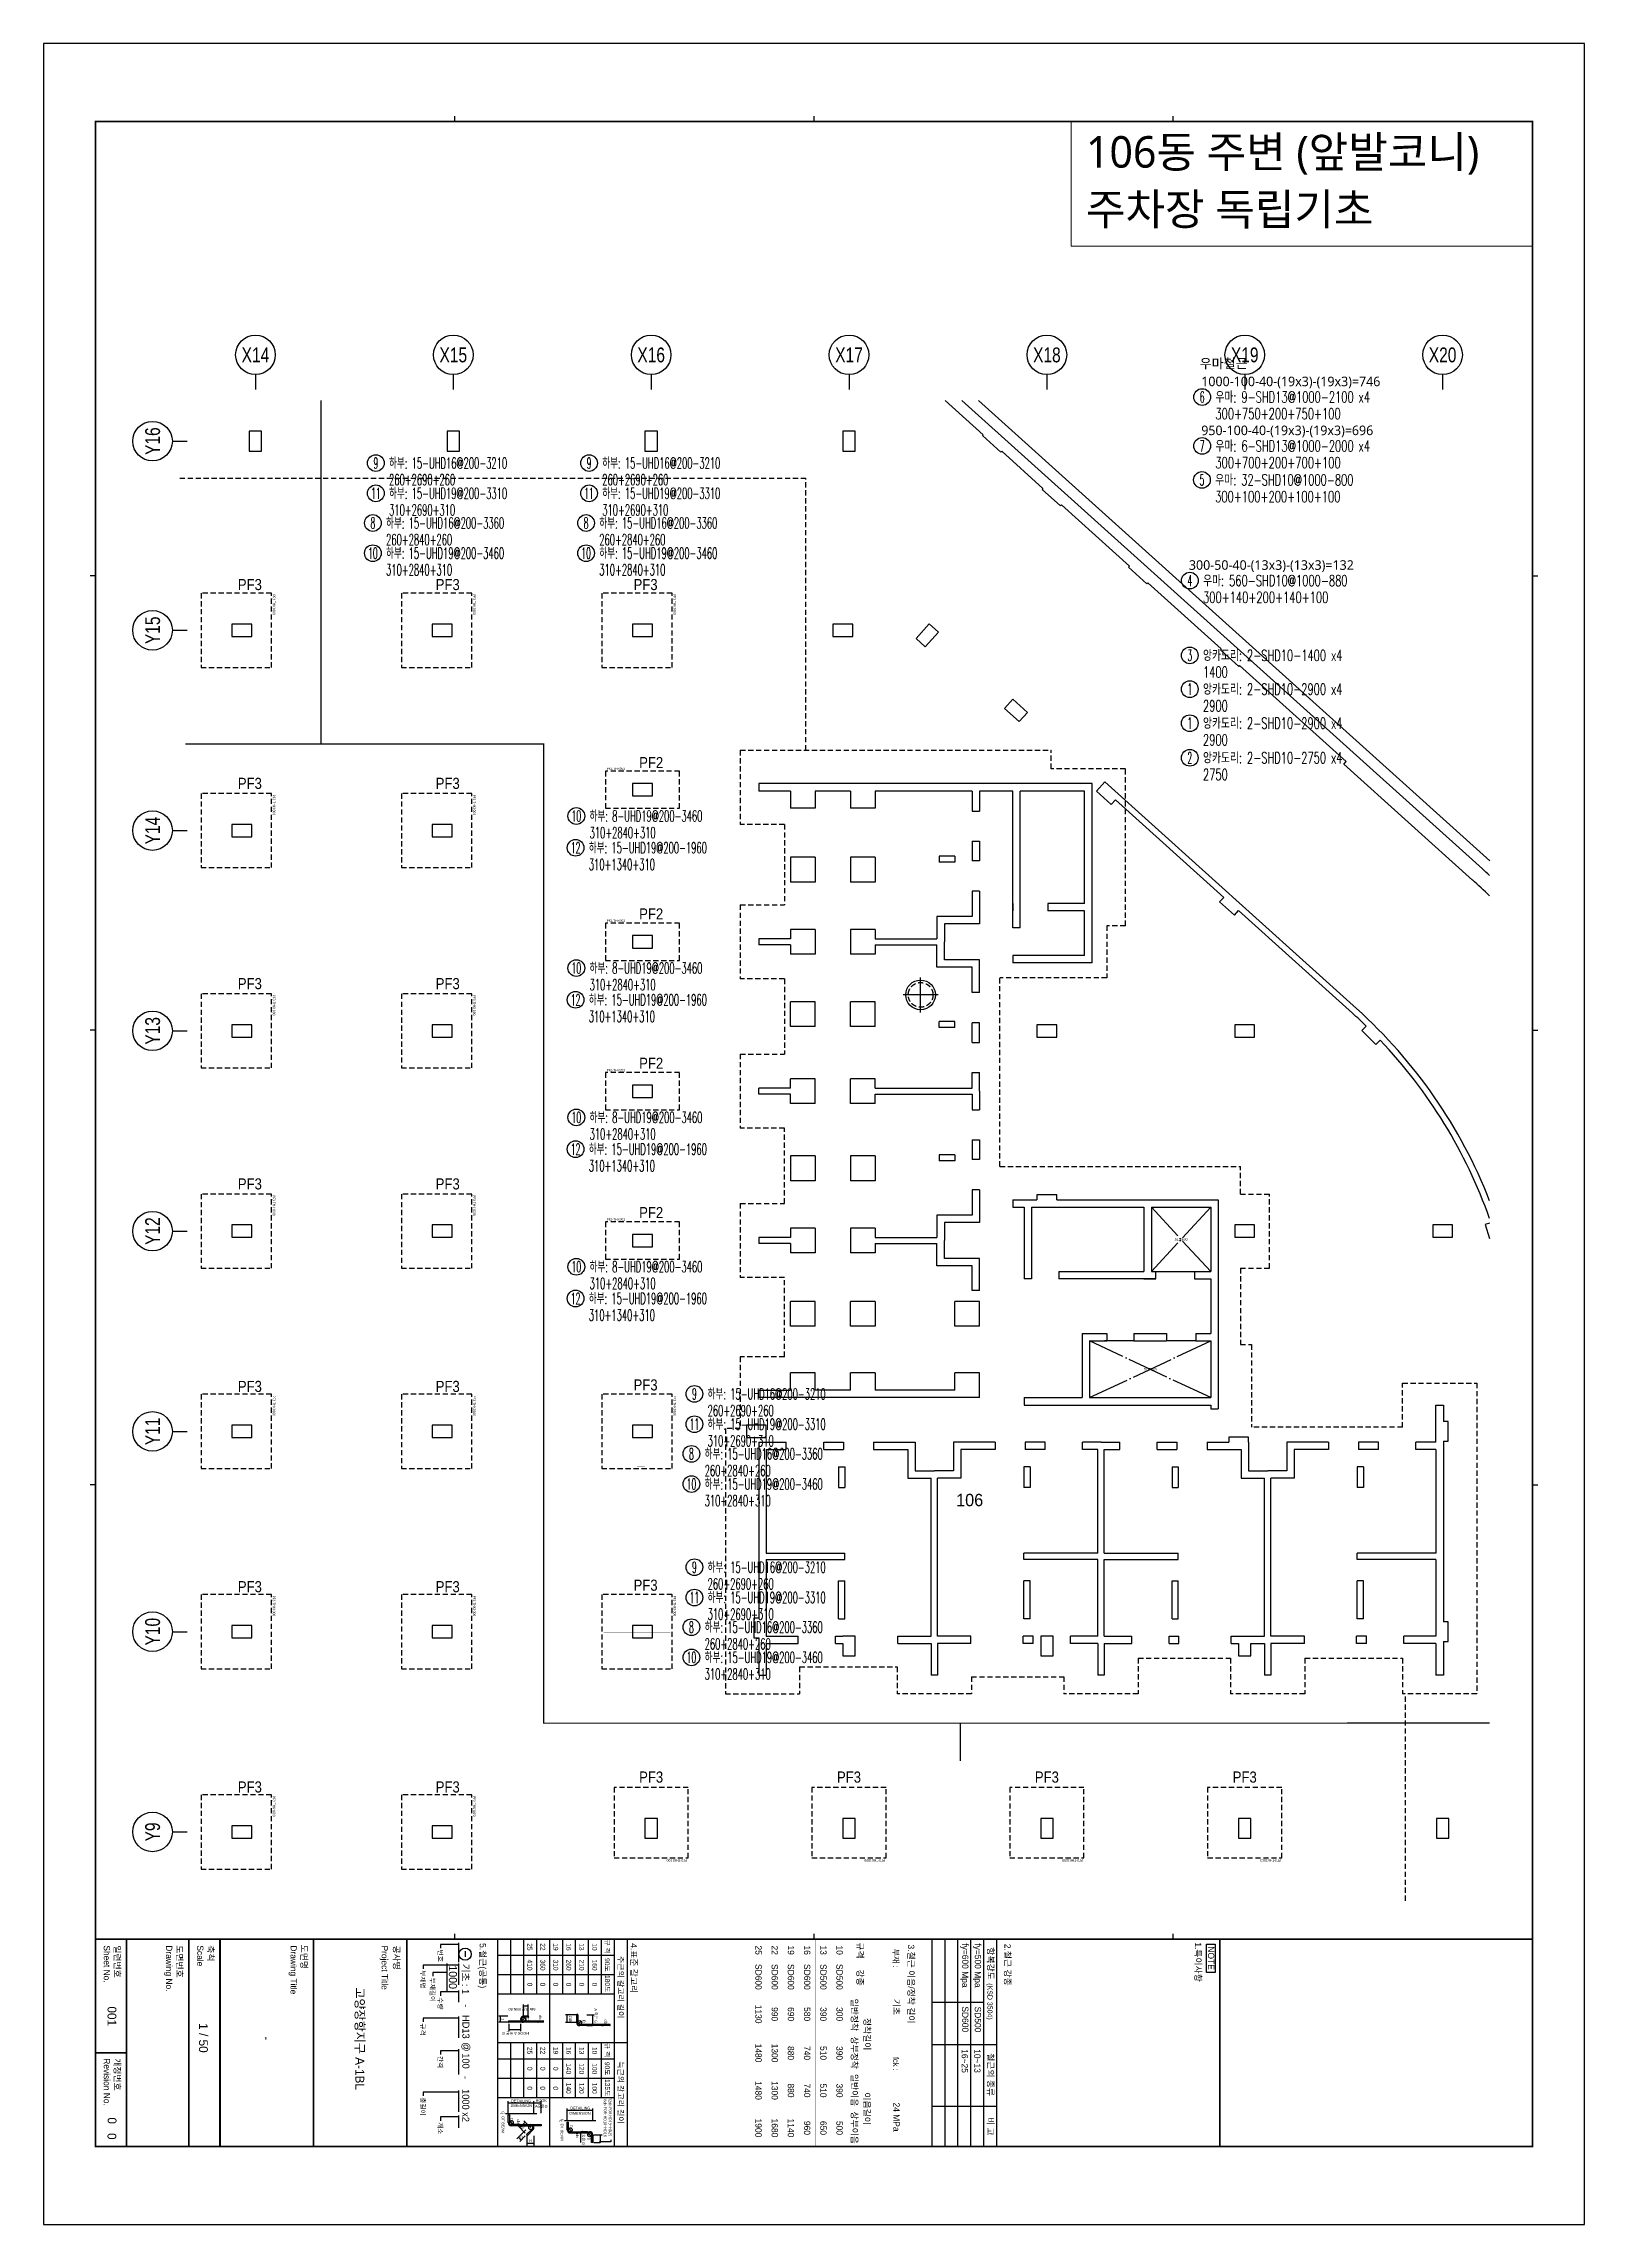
# Model space of a CAD drawing. Header units: millimetres. Extents: x 327808 to 2562540, y -728300 to 402793.
# Drawn here: x 404264 to 466559, y -207957 to -119757 of the extents above; entities that cross this region are included whole.
import ezdxf
from ezdxf.enums import TextEntityAlignment as Align

# ---------------------------------------------------------------- set-up
doc = ezdxf.new("R2010")
doc.units = ezdxf.units.MM
doc.header["$LTSCALE"] = 140
doc.linetypes.add('XS-기초$0$DDOT', pattern=[14, 12, -1, 0, -1])
doc.linetypes.add('XS-기초$0$HID', pattern=[2.3, 1.5, -0.8])
doc.layers.get('Defpoints').update_dxf_attribs({"color": 145})
for name, color, linetype in [('00-DM', 7, 'Continuous'), ('BUB', 7, 'Continuous'), ('CEN-P', 14, 'Continuous'), ('NAME-F', 6, 'Continuous'), ('XREBAR', 1, 'Continuous'), ('XS-기초$0$EL7', 7, 'Continuous'), ('XS-기초$0$MAT', 3, 'XS-기초$0$HID'), ('XS-기초$0$OPEN', 9, 'XS-기초$0$DDOT'), ('XS-기초$0$PILE-P', 4, 'XS-기초$0$HID'), ('XS-기초$0$WALL', 11, 'Continuous'), ('XS-기초$0$기초연단', 3, 'Continuous'), ('XS-기초$0$집수정-주동', 21, 'Continuous'), ('XTAG', 7, 'Continuous'), ('기초꺽임', 7, 'Continuous')]:
    doc.layers.add(name, color=color, linetype=linetype)
doc.layers.add('TEXT', color=3, linetype='Continuous', lineweight=9)
doc.layers.add('XTITLE', color=22, linetype='Continuous', lineweight=0)
doc.layers.add('XS-기초$0$DEFPOINT', color=144, linetype='Continuous', plot=False)
doc.styles.add('ARIAL', font='malgun.ttf')
doc.styles.add('HYULL', font='')
doc.styles.add('XRebar', font='Romans.shx', dxfattribs={"bigfont": 'whgtxt.shx'})
doc.styles.add('XRebarSheet', font='HMKMRHD.TTF')
doc.styles.add('XS-기초$0$맑은고딕', font='malgun.ttf')
doc.styles.add('돋움', font='malgun.ttf')
doc.styles.add('돋음', font='')
doc.styles.get('HYULL').set_extended_font_data('Dotum')
doc.styles.get('돋음').set_extended_font_data('Dotum')
doc.dimstyles.new('NDIM', dxfattribs={"dimtxt": 3, "dimasz": 1.5, "dimexe": 2, "dimexo": 2, "dimgap": 1, "dimtad": 1, "dimdec": 0, "dimdsep": 46, "dimlunit": 6, "dimtxsty": 'ARIAL', "dimblk": 'DOT', "dimcen": 1, "dimclrd": 256, "dimclre": 7, "dimclrt": 3, "dimadec": 0, "dimazin": 0, "dimtfac": 1, "dimtdec": 0, "dimtix": 1, "dimtmove": 2, "dimatfit": 3, "dimldrblk": 'DOT', "dimfxl": 8, "dimtvp": 1, "dimtolj": 1, "dimlwd": -1, "dimlwe": -1, "dimarcsym": 0})

msp = doc.modelspace()

# ---------------------------------------------------------------- texts
at = {"color": 3, "style": 'XRebarSheet'}
for s, height, p in [('25', 194.09, (423920.5, -196734.1)), ('22', 194.09, (424444.9, -196734.1)), ('19', 194.09, (424969.3, -196734.1)), ('16', 194.09, (425493.6, -196734.1)), ('13', 194.09, (426018, -196734.1)), ('10', 194.09, (426542.4, -196734.1)), ('410', 194.09, (423921.8, -197467.4)), ('360', 194.09, (424446.1, -197467.4)), ('310', 194.09, (424970.5, -197467.4)), ('260', 194.09, (425494.9, -197467.4)), ('210', 194.09, (426019.3, -197467.4)), ('160', 194.09, (426543.6, -197467.4)), ('SD600', 254.85, (433168.6, -197947.7)), ('25', 254.85, (433170.2, -196867.5)), ('SD600', 254.85, (433824, -197947.7)), ('22', 254.85, (433825.7, -196867.5)), ('SD600', 254.85, (434479.5, -197947.7)), ('19', 254.85, (434481.1, -196867.5)), ('SD600', 254.85, (435135, -197947.7)), ('16', 254.85, (435136.6, -196867.5)), ('SD500', 254.85, (435790.4, -197947.7)), ('13', 254.85, (435792.1, -196867.5)), ('SD500', 254.85, (436445.9, -197947.7)), ('10', 254.85, (436447.5, -196867.5)), ('0', 194.1, (423921.8, -198254)), ('0', 194.1, (424446.1, -198254)), ('0', 194.1, (424970.5, -198254)), ('0', 194.1, (425494.9, -198254)), ('0', 194.1, (426019.3, -198254)), ('0', 194.1, (426543.6, -198254)), ('1130', 254.85, (433168.6, -199454.6)), ('990', 254.85, (433824, -199454.6)), ('690', 254.85, (434479.5, -199454.6)), ('580', 254.85, (435135, -199454.6)), ('390', 254.85, (435790.4, -199454.6)), ('300', 254.85, (436445.9, -199454.6)), ('일반정착', 254.85, (437049.1, -199482.4)), ('정착길이', 254.85, (437561.9, -200261.3)), ('25', 194.09, (423920.5, -200929.1)), ('22', 194.09, (424444.9, -200929.1)), ('19', 194.09, (424969.3, -200929.1)), ('16', 194.09, (425493.6, -200929.1)), ('13', 194.09, (426018, -200929.1)), ('10', 194.09, (426542.4, -200929.1)), ('1480', 254.85, (433168.6, -201027.7)), ('1300', 254.85, (433824, -201027.7)), ('880', 254.85, (434479.5, -201027.7)), ('740', 254.85, (435135, -201027.7)), ('510', 254.85, (435790.4, -201027.7)), ('390', 254.85, (436445.9, -201027.7)), ('상부정착', 254.85, (437049.1, -201011.9)), ('0', 194.1, (423921.8, -201662.4)), ('0', 194.1, (424446.1, -201662.4)), ('0', 194.1, (424970.5, -201662.4)), ('140', 194.09, (425494.9, -201662.4)), ('120', 194.09, (426019.3, -201662.4)), ('100', 194.09, (426543.6, -201662.4)), ('일반이음', 254.85, (437049.1, -202528)), ('0', 194.1, (423921.8, -202449)), ('0', 194.1, (424446.1, -202449)), ('0', 194.1, (424970.5, -202449)), ('140', 194.09, (425494.9, -202449)), ('120', 194.09, (426019.3, -202449)), ('100', 194.09, (426543.6, -202449)), ('1480', 254.85, (433168.6, -202542.8)), ('1300', 254.85, (433824, -202542.8)), ('880', 254.85, (434479.5, -202542.8)), ('740', 254.85, (435135, -202542.8)), ('510', 254.85, (435790.4, -202542.8)), ('390', 254.85, (436445.9, -202542.8)), ('이음길이', 254.85, (437552.5, -203273.8)), ('1900', 254.85, (433168.6, -204058)), ('1680', 254.85, (433824, -204058)), ('1140', 254.85, (434479.5, -204058)), ('상부이음', 254.85, (437049.1, -204044.4)), ('960', 254.85, (435135, -204058)), ('650', 254.85, (435790.4, -204058)), ('500', 254.85, (436445.9, -204058))]:
    msp.add_text(s, height=height, rotation=270, dxfattribs=at).set_placement(p, align=Align.MIDDLE_CENTER)
for s, height, p in [('fy=600 Mpa', 254.85, (441400.5, -196588.8)), ('fy=500 Mpa', 254.85, (441913.1, -196589.9)), ('001', 356.79, (406847.3, -199140.8)), ('기초', 254.85, (438620.4, -198833.5)), ('SD600', 254.85, (441400.5, -199139.8)), ('SD500', 254.85, (441912.9, -199148)), ('16~25', 254.85, (441382.5, -200872.4)), ('10~13', 254.85, (441888.7, -200871.4)), ('24 MPa', 254.85, (438620.4, -203028.5))]:
    msp.add_text(s, height=height, rotation=270, dxfattribs=at).set_placement(p)
for s, p in [('고양장항지구 A-1BL', (417057.8, -200447.3)), ('1 / 50', (410730.9, -200415.9)), ('-', (413282.1, -200433.3)), ('0', (407032.1, -203762.1)), ('0', (407022.5, -204395.6))]:
    msp.add_text(s, height=357, rotation=270, dxfattribs=at).set_placement(p, align=Align.MIDDLE)
at = {"layer": 'NAME-F', "color": 2, "style": '돋음', "width": 0.9}
for s, p in [('PF3', (412602.5, -141635)), ('PF3', (420602.5, -141635)), ('PF3', (428602.5, -141635)), ('PF2', (428827.5, -148835)), ('PF3', (412602.5, -149675)), ('PF3', (420602.5, -149675)), ('PF2', (428827.5, -154955)), ('PF3', (412602.5, -157775)), ('PF3', (420602.5, -157775)), ('PF2', (428827.5, -160995)), ('PF3', (412602.5, -165875)), ('PF3', (420602.5, -165875)), ('PF2', (428827.5, -167035)), ('PF3', (412602.5, -174065)), ('PF3', (420602.5, -174065)), ('PF3', (428602.5, -174005)), ('PF3', (412602.5, -182165)), ('PF3', (420602.5, -182165)), ('PF3', (428602.5, -182105)), ('PF3', (412602.5, -190265)), ('PF3', (420602.5, -190265)), ('PF3', (428827.5, -189865)), ('PF3', (436827.5, -189865)), ('PF3', (444827.5, -189865)), ('PF3', (452827.5, -189865))]:
    msp.add_text(s, height=450, dxfattribs=at).set_placement(p, align=Align.MIDDLE_CENTER)
at = {"layer": 'XTITLE', "color": 2, "style": '돋움'}
for s, height, p in [('106동 주변 (앞발코니)', 1274.233, (446409.1, -124136.7)), ('주차장 독립기초', 1274.23, (446409.1, -126456.3)), ('우마철근', 385.71, (451006, -132692.3)), ('1000-100-40-(19x3)-(19x3)=746', 385.714, (451069, -133418.6)), ('950-100-40-(19x3)-(19x3)=696', 385.714, (451069, -135398.3)), ('300-50-40-(13x3)-(13x3)=132', 385.714, (450570.7, -140844.7))]:
    msp.add_text(s, height=height, dxfattribs=at).set_placement(p, align=Align.MIDDLE_LEFT)

# ---------------------------------------------------------------- blocks, each defined once
blk = doc.blocks.new('_Dot')
at = {"color": 0, "linetype": 'ByBlock', "lineweight": -2}
blk.add_line((-0.5, 0), (-1, 0), dxfattribs=at)
at = {"color": 0, "linetype": 'ByBlock', "const_width": 0.5}
blk.add_lwpolyline([(-0.25, 0, 1), (0.25, 0, 1)], format="xyb", close=True, dxfattribs=at)
blk = doc.blocks.new('*D30')
at = {"color": 7, "transparency": 16777216}
for p, q in [((80432, 20451), (80432, 20463)), ((80477, 20451), (80477, 20463))]:
    blk.add_line(p, q, dxfattribs=at)
at = {"transparency": 16777216}
blk.add_line((80433, 20461), (80475, 20461), dxfattribs=at)
at = {"layer": 'Defpoints', "color": 0, "transparency": 16777216}
for p in [(80432, 20449), (80477, 20461), (80477, 20449)]:
    blk.add_point(p, dxfattribs=at)
at = {"transparency": 16777216, "xscale": 1.5, "yscale": 1.5, "zscale": 1.5, "rotation": 180}
blk.add_blockref('_Dot', (80432, 20461), dxfattribs=at)
at = {"transparency": 16777216, "xscale": 1.5, "yscale": 1.5, "zscale": 1.5}
blk.add_blockref('_Dot', (80477, 20461), dxfattribs=at)
blk = doc.blocks.new('*D31')
at = {"color": 7, "transparency": 16777216}
for p, q in [((76172, 19024), (76172, 19045)), ((76217, 19024), (76217, 19045))]:
    blk.add_line(p, q, dxfattribs=at)
at = {"transparency": 16777216}
blk.add_line((76215, 19043), (76174, 19043), dxfattribs=at)
at = {"layer": 'Defpoints', "color": 0, "transparency": 16777216}
for p in [(76172, 19043), (76172, 19022), (76217, 19022)]:
    blk.add_point(p, dxfattribs=at)
at = {"transparency": 16777216, "xscale": 1.5, "yscale": 1.5, "zscale": 1.5, "rotation": 180}
blk.add_blockref('_Dot', (76172, 19043), dxfattribs=at)
at = {"transparency": 16777216, "xscale": 1.5, "yscale": 1.5, "zscale": 1.5}
blk.add_blockref('_Dot', (76217, 19043), dxfattribs=at)
blk = doc.blocks.new('*D32')
at = {"transparency": 16777216}
blk.add_line((80158, 18181), (80199, 18181), dxfattribs=at)
at = {"layer": 'Defpoints', "color": 0, "transparency": 16777216}
for p in [(80156, 18181), (80201, 18181), (80201, 18181)]:
    blk.add_point(p, dxfattribs=at)
at = {"transparency": 16777216, "xscale": 1.5, "yscale": 1.5, "zscale": 1.5, "rotation": 180}
blk.add_blockref('_Dot', (80156, 18181), dxfattribs=at)
at = {"transparency": 16777216, "xscale": 1.5, "yscale": 1.5, "zscale": 1.5}
blk.add_blockref('_Dot', (80201, 18181), dxfattribs=at)
blk = doc.blocks.new('XS-기초$0$PF3')
at = {"layer": 'XS-기초$0$MAT', "linetype": 'XS-기초$0$HID'}
blk.add_lwpolyline([(-1500, -1650), (1500, -1650), (1500, 1200), (-1500, 1200)], close=True, dxfattribs=at)
at = {"layer": 'XS-기초$0$DEFPOINT', "color": 1, "style": 'XS-기초$0$맑은고딕'}
blk.add_text('PF3-THK1000', height=100, dxfattribs=at).set_placement((-1450, 1300), align=Align.MIDDLE_LEFT)
blk = doc.blocks.new('XS-기초$0$PF2')
at = {"layer": 'XS-기초$0$MAT', "linetype": 'XS-기초$0$HID'}
blk.add_lwpolyline([(-1500, -750), (1500, -750), (1500, 750), (-1500, 750)], close=True, dxfattribs=at)
at = {"layer": 'XS-기초$0$DEFPOINT', "color": 1, "style": 'XS-기초$0$맑은고딕'}
blk.add_text('PF2-THK950', height=100, dxfattribs=at).set_placement((-1450, 850), align=Align.MIDDLE_LEFT)
blk = doc.blocks.new('XS-기초$0$집수정-주동')
at = {"layer": 'XS-기초$0$집수정-주동'}
for p, q in [((707, 0), (-707, 0)), ((0, 707), (0, -707))]:
    blk.add_line(p, q, dxfattribs=at)
blk.add_circle((0, 0), 600, dxfattribs=at)
at = {"layer": 'XS-기초$0$집수정-주동', "linetype": 'XS-기초$0$HID'}
blk.add_circle((0, 0), 500, dxfattribs=at)
blk = doc.blocks.new('BUB')
at = {"layer": 'BUB'}
blk.add_line((0, 1500), (0, 0), dxfattribs=at)
blk.add_circle((0, 3500), 2000, dxfattribs=at)
blk = doc.blocks.new('zsddgns')
at = {"layer": 'CEN-P'}
blk.add_lwpolyline([(-21405, 40031), (-21405, 34384)], dxfattribs=at)
at = {"layer": 'CEN-P', "color": 2}
blk.add_lwpolyline([(25845, -13465), (20091, -13465)], dxfattribs=at)
at = {"layer": 'XS-기초$0$EL7'}
for p, q in [((12345, 4800), (13915, 4800)), ((11460, 2000), (10270, 2000)), ((13970, 2000), (12780, 2000))]:
    blk.add_line(p, q, dxfattribs=at)
at = {"layer": 'XS-기초$0$OPEN'}
for p, q in [((14570, 4800), (12170, 7400)), ((14570, 7400), (12170, 4800)), ((14570, -300), (9670, 2000)), ((9670, -300), (14570, 2000))]:
    blk.add_line(p, q, dxfattribs=at)
at = {"layer": 'XS-기초$0$WALL', "color": 5}
for p, q in [((5374, 38645), (3835, 40031)), ((25553, 21082), (4508, 40031)), ((-23805, 38785), (-24305, 38785)), ((-24305, 38785), (-24305, 37985)), ((-24305, 37985), (-23805, 37985)), ((-23805, 37985), (-23805, 38785)), ((-15805, 38785), (-16305, 38785)), ((-16305, 38785), (-16305, 37985)), ((-16305, 37985), (-15805, 37985)), ((-15805, 37985), (-15805, 38785)), ((-7805, 38785), (-8305, 38785)), ((-8305, 38785), (-8305, 37985)), ((-8305, 37985), (-7805, 37985)), ((-7805, 37985), (-7805, 38785)), ((195, 38785), (-305, 38785)), ((-305, 38785), (-305, 37985)), ((-305, 37985), (195, 37985)), ((195, 37985), (195, 38785)), ((5374, 38645), (5341, 38608)), ((5341, 38608), (6084, 37939)), ((6084, 37939), (6118, 37976)), ((7788, 36473), (6118, 37976)), ((7788, 36473), (7754, 36435)), ((7754, 36435), (8497, 35766)), ((8497, 35766), (8531, 35803)), ((11280, 33328), (8531, 35803)), ((11280, 33328), (11247, 33290)), ((11247, 33290), (11990, 32621)), ((11990, 32621), (12023, 32658)), ((14996, 29982), (12023, 32658)), ((-25005, 30985), (-25005, 30485)), ((-24205, 30985), (-25005, 30985)), ((-24205, 30485), (-24205, 30985)), ((-16905, 30985), (-16905, 30485)), ((-16105, 30985), (-16905, 30985)), ((-16105, 30485), (-16105, 30985)), ((-8805, 30985), (-8805, 30485)), ((-8005, 30985), (-8805, 30985)), ((-8005, 30485), (-8005, 30985)), ((-705, 30985), (-705, 30485)), ((95, 30985), (-705, 30985)), ((95, 30485), (95, 30985)), ((3189, 30992), (2654, 30397)), ((3561, 30657), (3189, 30992)), ((-25005, 30485), (-24205, 30485)), ((-16905, 30485), (-16105, 30485)), ((-8805, 30485), (-8005, 30485)), ((-705, 30485), (95, 30485)), ((2654, 30397), (3025, 30063)), ((3025, 30063), (3561, 30657)), ((14996, 29982), (14963, 29945)), ((14963, 29945), (15706, 29276)), ((15706, 29276), (15739, 29313)), ((20049, 25432), (15739, 29313)), ((6570, 27947), (6236, 27576)), ((6236, 27576), (6830, 27040)), ((7165, 27412), (6570, 27947)), ((6830, 27040), (7165, 27412)), ((19949, 25320), (20049, 25432)), ((25151, 20636), (19949, 25320)), ((-8805, 24535), (-8805, 24035)), ((-8005, 24535), (-8805, 24535)), ((-8805, 24035), (-8005, 24035)), ((-8005, 24035), (-8005, 24535)), ((-3705, 24535), (-3705, 24235)), ((9770, 24535), (-3705, 24535)), ((-2420, 24235), (-3705, 24235)), ((-2420, 24235), (-2420, 23535)), ((-1420, 24235), (-1420, 23535)), ((0, 24235), (-1420, 24235)), ((0, 24235), (0, 23535)), ((4920, 24235), (1000, 24235)), ((1000, 24235), (1000, 23535)), ((4920, 24235), (4920, 23420)), ((6570, 24235), (5220, 24235)), ((5220, 24235), (5220, 23420)), ((6570, 18695), (6570, 24235)), ((6870, 18695), (6870, 24235)), ((9470, 24235), (6870, 24235)), ((9470, 19685), (9470, 24235)), ((9770, 17285), (9770, 24535)), ((10286, 24602), (9952, 24230)), ((9952, 24230), (10546, 23695)), ((20467, 15434), (10286, 24602)), ((10546, 23695), (10713, 23880)), ((15098, 19933), (10713, 23880)), ((-1420, 23535), (-2420, 23535)), ((1000, 23535), (0, 23535)), ((4920, 23420), (5220, 23420)), ((-25005, 22885), (-25005, 22385)), ((-24205, 22885), (-25005, 22885)), ((-25005, 22385), (-24205, 22385)), ((-24205, 22385), (-24205, 22885)), ((-16905, 22885), (-16905, 22385)), ((-16105, 22885), (-16905, 22885)), ((-16905, 22385), (-16105, 22385)), ((-16105, 22385), (-16105, 22885)), ((4920, 22210), (5220, 22210)), ((4920, 22210), (4920, 21410)), ((5220, 22210), (5220, 21410)), ((-1420, 21555), (-2420, 21555)), ((-2420, 21555), (-2420, 20555)), ((-1420, 21555), (-1420, 20555)), ((1000, 21555), (0, 21555)), ((0, 21555), (0, 20555)), ((1000, 21555), (1000, 20555)), ((4220, 21605), (3590, 21605)), ((3590, 21605), (3590, 21355)), ((4220, 21355), (3590, 21355)), ((4220, 21605), (4220, 21355)), ((5220, 21410), (4920, 21410)), ((-1420, 20555), (-2420, 20555)), ((1000, 20555), (0, 20555)), ((5220, 20190), (4920, 20190)), ((4920, 20190), (4920, 19160)), ((5220, 20190), (5220, 18860)), ((6570, 19685), (6570, 19385)), ((9470, 19685), (7980, 19685)), ((7980, 19685), (7980, 19385)), ((15098, 19933), (14931, 19747)), ((14931, 19747), (15525, 19212)), ((-1420, 18635), (-2420, 18635)), ((-2420, 18635), (-2420, 18260)), ((-1420, 18635), (-1420, 17635)), ((1000, 18635), (0, 18635)), ((0, 18635), (0, 17635)), ((1000, 18635), (1000, 18260)), ((3500, 19160), (3500, 18260)), ((4920, 19160), (3500, 19160)), ((3800, 18860), (3800, 18135)), ((5220, 18860), (3800, 18860)), ((6870, 18695), (6570, 18695)), ((9470, 19385), (7980, 19385)), ((9470, 17585), (9470, 19385)), ((15525, 19212), (15692, 19397)), ((20300, 15249), (15692, 19397)), ((-8805, 18385), (-8805, 17885)), ((-8005, 18385), (-8805, 18385)), ((-8805, 17885), (-8005, 17885)), ((-8005, 17885), (-8005, 18385)), ((-3705, 18260), (-3705, 18010)), ((-2420, 18260), (-3705, 18260)), ((-2420, 18010), (-3705, 18010)), ((-2420, 18010), (-2420, 17635)), ((1000, 18260), (3500, 18260)), ((1000, 18010), (3500, 18010)), ((1000, 18010), (1000, 17635)), ((3500, 17110), (3500, 18010)), ((3800, 17410), (3800, 18135)), ((-1420, 17635), (-2420, 17635)), ((1000, 17635), (0, 17635)), ((4920, 17110), (3500, 17110)), ((5220, 17410), (3800, 17410)), ((4920, 16080), (4920, 17110)), ((5220, 16080), (5220, 17410)), ((9470, 17585), (6570, 17585)), ((6570, 17585), (6570, 17285)), ((9770, 17285), (6570, 17285)), ((5220, 16080), (4920, 16080)), ((-2420, 14715), (-2420, 15715)), ((-1420, 15715), (-2420, 15715)), ((-1420, 14715), (-1420, 15715)), ((0, 14715), (0, 15715)), ((1000, 15715), (0, 15715)), ((1000, 14715), (1000, 15715)), ((-25005, 14785), (-25005, 14285)), ((-24205, 14785), (-25005, 14785)), ((-25005, 14285), (-24205, 14285)), ((-24205, 14285), (-24205, 14785)), ((-16905, 14785), (-16905, 14285)), ((-16105, 14785), (-16905, 14785)), ((-16905, 14285), (-16105, 14285)), ((-16105, 14285), (-16105, 14785)), ((-1420, 14715), (-2420, 14715)), ((1000, 14715), (0, 14715)), ((4220, 14915), (3590, 14915)), ((3590, 14665), (3590, 14915)), ((4220, 14665), (3590, 14665)), ((4220, 14665), (4220, 14915)), ((5220, 14860), (4920, 14860)), ((4920, 14060), (4920, 14860)), ((5220, 14060), (5220, 14860)), ((7545, 14785), (7545, 14285)), ((8345, 14785), (7545, 14785)), ((7545, 14285), (8345, 14285)), ((8345, 14285), (8345, 14785)), ((15545, 14785), (15545, 14285)), ((16345, 14785), (15545, 14785)), ((15545, 14285), (16345, 14285)), ((16345, 14285), (16345, 14785)), ((20856, 14729), (20678, 14553)), ((20678, 14553), (21241, 13984)), ((21419, 14160), (21241, 13984)), ((4920, 14060), (5220, 14060)), ((-2420, 12220), (-2420, 12595)), ((-1420, 12595), (-2420, 12595)), ((-1420, 11595), (-1420, 12595)), ((0, 11595), (0, 12595)), ((1000, 12595), (0, 12595)), ((1000, 12220), (1000, 12595)), ((4920, 12850), (5220, 12850)), ((4920, 12220), (4920, 12850)), ((5220, 12095), (5220, 12850)), ((-8805, 12345), (-8805, 11845)), ((-8005, 12345), (-8805, 12345)), ((-8805, 11845), (-8005, 11845)), ((-8005, 11845), (-8005, 12345)), ((-3705, 11970), (-3705, 12220)), ((-2420, 12220), (-3705, 12220)), ((-2420, 11970), (-3705, 11970)), ((-2420, 11595), (-2420, 11970)), ((-1420, 11595), (-2420, 11595)), ((1000, 11595), (0, 11595)), ((1000, 12220), (4920, 12220)), ((1000, 11970), (4920, 11970)), ((1000, 11595), (1000, 11970)), ((4920, 11970), (4920, 11340)), ((5220, 12095), (5220, 11340)), ((4920, 11340), (5220, 11340)), ((4920, 10130), (5220, 10130)), ((4920, 10130), (4920, 9330)), ((5220, 10130), (5220, 9330)), ((-1420, 9475), (-2420, 9475)), ((-2420, 9475), (-2420, 8475)), ((-1420, 9475), (-1420, 8475)), ((1000, 9475), (0, 9475)), ((0, 9475), (0, 8475)), ((1000, 9475), (1000, 8475)), ((4220, 9525), (3590, 9525)), ((3590, 9525), (3590, 9275)), ((4220, 9275), (3590, 9275)), ((4220, 9525), (4220, 9275)), ((5220, 9330), (4920, 9330)), ((-1420, 8475), (-2420, 8475)), ((1000, 8475), (0, 8475)), ((5220, 8110), (4920, 8110)), ((4920, 8110), (4920, 7080)), ((5220, 8110), (5220, 6780)), ((3500, 7080), (3500, 6180)), ((4920, 7080), (3500, 7080)), ((6570, 7700), (6570, 7400)), ((6570, 7700), (7545, 7700)), ((6570, 7400), (7020, 7400)), ((7020, 7400), (7020, 4500)), ((7320, 7400), (11870, 7400)), ((7320, 7400), (7320, 4500)), ((8345, 7900), (7545, 7900)), ((7545, 7900), (7545, 7700)), ((8345, 7700), (8345, 7900)), ((8345, 7700), (14870, 7700)), ((11870, 7400), (11870, 4800)), ((12170, 7400), (14570, 7400)), ((12170, 7400), (12170, 4800)), ((14570, 7400), (14570, 4800)), ((14870, 7700), (14870, -750)), ((-25005, 6685), (-25005, 6185)), ((-24205, 6685), (-25005, 6685)), ((-25005, 6185), (-24205, 6185)), ((-24205, 6185), (-24205, 6685)), ((-16905, 6685), (-16905, 6185)), ((-16105, 6685), (-16905, 6685)), ((-16905, 6185), (-16105, 6185)), ((-16105, 6185), (-16105, 6685)), ((-8805, 6305), (-8805, 5805)), ((-8005, 6305), (-8805, 6305)), ((-8005, 5805), (-8005, 6305)), ((-3705, 6180), (-3705, 5930)), ((-2420, 6180), (-3705, 6180)), ((-1420, 6555), (-2420, 6555)), ((-2420, 6555), (-2420, 6180)), ((-1420, 6555), (-1420, 5555)), ((1000, 6555), (0, 6555)), ((0, 6555), (0, 5555)), ((1000, 6555), (1000, 6180)), ((1000, 6180), (3500, 6180)), ((3800, 6780), (3800, 6055)), ((5220, 6780), (3800, 6780)), ((15545, 6685), (15545, 6185)), ((16345, 6685), (15545, 6685)), ((15545, 6185), (16345, 6185)), ((16345, 6185), (16345, 6685)), ((23545, 6685), (23545, 6185)), ((24345, 6685), (23545, 6685)), ((23545, 6185), (24345, 6185)), ((24345, 6185), (24345, 6685)), ((25845, 6758), (25664, 6700)), ((25664, 6700), (25845, 6139)), ((-8805, 5805), (-8005, 5805)), ((-2420, 5930), (-3705, 5930)), ((-2420, 5930), (-2420, 5555)), ((-1420, 5555), (-2420, 5555)), ((1000, 5555), (0, 5555)), ((1000, 5930), (3500, 5930)), ((1000, 5930), (1000, 5555)), ((3500, 5030), (3500, 5930)), ((3800, 5330), (3800, 6055)), ((5220, 5330), (3800, 5330)), ((5220, 4035), (5220, 5330)), ((4920, 5030), (3500, 5030)), ((4920, 4035), (4920, 5030)), ((7320, 4500), (7020, 4500)), ((8430, 4800), (11870, 4800)), ((8430, 4800), (8430, 4500)), ((12345, 4500), (8430, 4500)), ((11870, 4500), (12345, 4500)), ((12170, 4800), (12345, 4800)), ((12345, 4500), (12345, 4800)), ((13915, 4800), (14570, 4800)), ((13915, 4800), (13915, 4500)), ((13915, 4500), (14570, 4500)), ((14570, 4500), (14570, 2300)), ((-2420, 2585), (-2420, 3585)), ((-1420, 3585), (-2420, 3585)), ((-1420, 2585), (-1420, 3585)), ((0, 2585), (0, 3585)), ((1000, 3585), (0, 3585)), ((1000, 3585), (1000, 2585)), ((4220, 2585), (4220, 3585)), ((5220, 3585), (4220, 3585)), ((5220, 4035), (4920, 4035)), ((5220, 2585), (5220, 3585)), ((-1420, 2585), (-2420, 2585)), ((1000, 2585), (0, 2585)), ((5220, 2585), (4220, 2585)), ((9370, 2300), (9370, -300)), ((9370, 2300), (10370, 2300)), ((9670, 2000), (9670, -300)), ((9670, 2000), (10370, 2000)), ((10370, 2300), (10370, 2000)), ((11460, 2300), (12780, 2300)), ((11460, 2300), (11460, 2000)), ((11460, 2000), (12780, 2000)), ((12780, 2300), (12780, 2000)), ((13970, 2300), (14570, 2300)), ((13970, 2300), (13970, 2000)), ((13970, 2000), (14570, 2000)), ((14570, 2000), (14570, -300)), ((-3705, -300), (-3705, 0)), ((-3705, 0), (-2420, 0)), ((-2420, 0), (-2420, 700)), ((-1420, 700), (-2420, 700)), ((-1420, 0), (-1420, 700)), ((0, 0), (-1420, 0)), ((0, 0), (0, 700)), ((1000, 700), (0, 700)), ((1000, 700), (1000, 0)), ((4220, 0), (4220, 700)), ((5220, 700), (4220, 700)), ((5220, -300), (5220, 700)), ((5220, -300), (-3705, -300)), ((4220, 0), (1000, 0)), ((7020, -300), (7020, -600)), ((7020, -300), (9370, -300)), ((7020, -600), (14570, -600)), ((9670, -300), (14570, -300)), ((14570, -600), (14570, -750)), ((14570, -750), (14870, -750)), ((23675, -2100), (23675, -610)), ((23675, -610), (23975, -610)), ((23975, -610), (23975, -1265)), ((-25005, -1415), (-25005, -1915)), ((-24205, -1415), (-25005, -1415)), ((-24205, -1915), (-24205, -1415)), ((-16905, -1415), (-16905, -1915)), ((-16105, -1415), (-16905, -1415)), ((-16105, -1915), (-16105, -1415)), ((-8805, -1415), (-8805, -1915)), ((-8005, -1415), (-8805, -1415)), ((-8005, -1915), (-8005, -1415)), ((-4205, -1415), (-4205, -1915)), ((-3405, -1415), (-4205, -1415)), ((-3405, -1915), (-3405, -1415)), ((24175, -1265), (23975, -1265)), ((24175, -2065), (24175, -1265)), ((-25005, -1915), (-24205, -1915)), ((-16905, -1915), (-16105, -1915)), ((-8805, -1915), (-8005, -1915)), ((-4205, -1915), (-3405, -1915)), ((-3705, -2100), (-2590, -2100)), ((-3705, -2100), (-3705, -9215)), ((-3405, -2400), (-2590, -2400)), ((-3405, -2400), (-3405, -6595)), ((-2590, -2400), (-2590, -2100)), ((-1080, -2400), (-1080, -2100)), ((-1080, -2100), (-280, -2100)), ((-1080, -2400), (-280, -2400)), ((-280, -2100), (-280, -2400)), ((940, -2100), (940, -2400)), ((940, -2100), (2620, -2100)), ((940, -2400), (2320, -2400)), ((2320, -2400), (2320, -3560)), ((2620, -2100), (2620, -3260)), ((5850, -2100), (4170, -2100)), ((4170, -2100), (4170, -3260)), ((5850, -2400), (4470, -2400)), ((4470, -2400), (4470, -3560)), ((5850, -2100), (5850, -2400)), ((7070, -2100), (7070, -2400)), ((7870, -2100), (7070, -2100)), ((7870, -2400), (7070, -2400)), ((7870, -2400), (7870, -2100)), ((9380, -2400), (9380, -2100)), ((10135, -2100), (9380, -2100)), ((10010, -2400), (9380, -2400)), ((10010, -6595), (10010, -2400)), ((10135, -2100), (10890, -2100)), ((10260, -6595), (10260, -2400)), ((10260, -2400), (10890, -2400)), ((10890, -2400), (10890, -2100)), ((12400, -2400), (12400, -2100)), ((12400, -2100), (13200, -2100)), ((12400, -2400), (13200, -2400)), ((13200, -2100), (13200, -2400)), ((14420, -2100), (14420, -2400)), ((14420, -2100), (15300, -2100)), ((14420, -2400), (15800, -2400)), ((16100, -1900), (15300, -1900)), ((15300, -1900), (15300, -2100)), ((15800, -2400), (15800, -3560)), ((16100, -2100), (16100, -1900)), ((16100, -2100), (16100, -3260)), ((19330, -2100), (17650, -2100)), ((17650, -2100), (17650, -3260)), ((19330, -2400), (17950, -2400)), ((17950, -2400), (17950, -3560)), ((19330, -2100), (19330, -2400)), ((20550, -2100), (20550, -2400)), ((21350, -2100), (20550, -2100)), ((21350, -2400), (20550, -2400)), ((21350, -2400), (21350, -2100)), ((22860, -2400), (22860, -2100)), ((23675, -2100), (22860, -2100)), ((23675, -2400), (22860, -2400)), ((23675, -2400), (23675, -6595)), ((23975, -2065), (23975, -9365)), ((23975, -2065), (24175, -2065)), ((-475, -3100), (-475, -3930)), ((-475, -3100), (-225, -3100)), ((-225, -3100), (-225, -3930)), ((2620, -3260), (3395, -3260)), ((4170, -3260), (3395, -3260)), ((7015, -3100), (7015, -3930)), ((7265, -3100), (7015, -3100)), ((7265, -3100), (7265, -3930)), ((13005, -3100), (13005, -3930)), ((13005, -3100), (13255, -3100)), ((13255, -3100), (13255, -3930)), ((16100, -3260), (16875, -3260)), ((17650, -3260), (16875, -3260)), ((20495, -3100), (20495, -3930)), ((20745, -3100), (20495, -3100)), ((20745, -3100), (20745, -3930)), ((-475, -3930), (-225, -3930)), ((2320, -3560), (3270, -3560)), ((3270, -9940), (3270, -3560)), ((3520, -9940), (3520, -3560)), ((4470, -3560), (3520, -3560)), ((7265, -3930), (7015, -3930)), ((13005, -3930), (13255, -3930)), ((15800, -3560), (16750, -3560)), ((16750, -9940), (16750, -3560)), ((17000, -9940), (17000, -3560)), ((17950, -3560), (17000, -3560)), ((20745, -3930), (20495, -3930)), ((-3405, -6595), (-225, -6595)), ((-3405, -6845), (-225, -6845)), ((-3405, -6845), (-3405, -9940)), ((-225, -6845), (-225, -6595)), ((10010, -6595), (7015, -6595)), ((7015, -6845), (7015, -6595)), ((10010, -6845), (7015, -6845)), ((10010, -9940), (10010, -6845)), ((10260, -6595), (13255, -6595)), ((10260, -9940), (10260, -6845)), ((10260, -6845), (13255, -6845)), ((13255, -6845), (13255, -6595)), ((23675, -6595), (20495, -6595)), ((20495, -6845), (20495, -6595)), ((23675, -6845), (20495, -6845)), ((23675, -6845), (23675, -9940)), ((-475, -9240), (-475, -7705)), ((-475, -7705), (-225, -7705)), ((-225, -9240), (-225, -7705)), ((7015, -9240), (7015, -7705)), ((7265, -7705), (7015, -7705)), ((7265, -9240), (7265, -7705)), ((13005, -9240), (13005, -7705)), ((13005, -7705), (13255, -7705)), ((13255, -9240), (13255, -7705)), ((20495, -9240), (20495, -7705)), ((20745, -7705), (20495, -7705)), ((20745, -9240), (20745, -7705)), ((-25005, -9515), (-25005, -10015)), ((-24205, -9515), (-25005, -9515)), ((-24205, -10015), (-24205, -9515)), ((-16905, -9515), (-16905, -10015)), ((-16105, -9515), (-16905, -9515)), ((-16105, -10015), (-16105, -9515)), ((-8805, -9515), (-8805, -10015)), ((-8005, -9515), (-8805, -9515)), ((-8005, -10015), (-8005, -9515)), ((-3705, -9215), (-3905, -9215)), ((-3905, -9215), (-3905, -10015)), ((-475, -9240), (-225, -9240)), ((7265, -9240), (7015, -9240)), ((13005, -9240), (13255, -9240)), ((20745, -9240), (20495, -9240)), ((24175, -9365), (23975, -9365)), ((24175, -10165), (24175, -9365)), ((-25005, -10015), (-24205, -10015)), ((-16905, -10015), (-16105, -10015)), ((-8805, -10015), (-8005, -10015)), ((-3905, -10015), (-3705, -10015)), ((-3705, -10015), (-3705, -11525)), ((-3405, -9940), (-2105, -9940)), ((-3405, -10240), (-2105, -10240)), ((-3405, -10240), (-3405, -11525)), ((-2105, -10240), (-2105, -9940)), ((-595, -9940), (-305, -9940)), ((-595, -10240), (-595, -9940)), ((-595, -10240), (-305, -10240)), ((195, -9940), (-305, -9940)), ((-305, -10240), (-305, -10740)), ((195, -10740), (195, -9940)), ((1915, -9940), (3270, -9940)), ((1915, -10240), (1915, -9940)), ((1915, -10240), (3270, -10240)), ((3270, -10240), (3270, -11525)), ((4875, -9940), (3520, -9940)), ((4875, -10240), (3520, -10240)), ((3520, -10240), (3520, -11525)), ((4875, -10240), (4875, -9940)), ((7385, -9940), (6985, -9940)), ((6985, -10240), (6985, -9940)), ((7385, -10240), (6985, -10240)), ((7385, -10240), (7385, -9940)), ((8195, -9940), (7695, -9940)), ((7695, -9940), (7695, -10740)), ((8195, -10740), (8195, -9940)), ((8895, -10240), (8895, -9940)), ((10010, -9940), (8895, -9940)), ((10010, -10240), (8895, -10240)), ((10010, -10240), (10010, -11525)), ((10260, -9940), (11375, -9940)), ((10260, -10240), (11375, -10240)), ((10260, -10240), (10260, -11525)), ((11375, -10240), (11375, -9940)), ((12885, -9940), (13285, -9940)), ((12885, -10240), (12885, -9940)), ((12885, -10240), (13285, -10240)), ((13285, -10240), (13285, -9940)), ((15395, -9940), (16750, -9940)), ((15395, -10240), (15395, -9940)), ((15395, -10240), (15695, -10240)), ((15695, -10240), (15695, -10740)), ((16195, -10240), (16750, -10240)), ((16195, -10740), (16195, -10240)), ((16750, -10240), (16750, -11525)), ((18355, -9940), (17000, -9940)), ((18355, -10240), (17000, -10240)), ((17000, -10240), (17000, -11525)), ((18355, -10240), (18355, -9940)), ((20865, -9940), (20465, -9940)), ((20465, -10240), (20465, -9940)), ((20865, -10240), (20465, -10240)), ((20865, -10240), (20865, -9940)), ((22375, -10240), (22375, -9940)), ((23675, -9940), (22375, -9940)), ((23675, -10240), (22375, -10240)), ((23675, -10240), (23675, -11525)), ((23975, -10165), (23975, -11525)), ((23975, -10165), (24175, -10165)), ((-305, -10740), (195, -10740)), ((7695, -10740), (8195, -10740)), ((15695, -10740), (16195, -10740)), ((-3705, -11525), (-3405, -11525)), ((3520, -11525), (3270, -11525)), ((10260, -11525), (10010, -11525)), ((17000, -11525), (16750, -11525)), ((23975, -11525), (23675, -11525)), ((-25005, -17615), (-25005, -18115)), ((-24205, -17615), (-25005, -17615)), ((-24205, -18115), (-24205, -17615)), ((-16905, -17615), (-16905, -18115)), ((-16105, -17615), (-16905, -17615)), ((-16105, -18115), (-16105, -17615)), ((-7805, -17315), (-8305, -17315)), ((-8305, -17315), (-8305, -18115)), ((-7805, -18115), (-7805, -17315)), ((195, -17315), (-305, -17315)), ((-305, -17315), (-305, -18115)), ((195, -18115), (195, -17315)), ((8195, -17315), (7695, -17315)), ((7695, -17315), (7695, -18115)), ((8195, -18115), (8195, -17315)), ((16195, -17315), (15695, -17315)), ((15695, -17315), (15695, -18115)), ((16195, -18115), (16195, -17315)), ((24195, -17315), (23695, -17315)), ((23695, -17315), (23695, -18115)), ((24195, -18115), (24195, -17315)), ((-25005, -18115), (-24205, -18115)), ((-16905, -18115), (-16105, -18115)), ((-8305, -18115), (-7805, -18115)), ((-305, -18115), (195, -18115)), ((7695, -18115), (8195, -18115)), ((15695, -18115), (16195, -18115)), ((23695, -18115), (24195, -18115))]:
    blk.add_line(p, q, dxfattribs=at)
for radius, start, end in [(27500, 46.02455, 48), (28100, 47.19354, 48), (20250, 45.84503, 48), (20500, 21.33877, 48), (20250, 19.44792, 43.58135)]:
    blk.add_arc((6750, 200), radius, start, end, dxfattribs=at)
at = {"layer": 'XS-기초$0$기초연단'}
blk.add_line((25854, 21417), (5180, 40031), dxfattribs=at)
at = {"layer": 'XS-기초$0$기초연단', "linetype": 'XS-기초$0$HID'}
for p, q in [((-27115, 36885), (-1805, 36885)), ((-1805, 25885), (-1805, 36885)), ((-4455, 25885), (8120, 25885)), ((-4455, 25885), (-4455, 22885)), ((8120, 25135), (8120, 25885)), ((11120, 25135), (8120, 25135)), ((11120, 18785), (11120, 25135)), ((-2670, 22885), (-4455, 22885)), ((-2670, 22885), (-2670, 19635)), ((-4455, 19635), (-2670, 19635)), ((-4455, 19635), (-4455, 16635)), ((10370, 18785), (10370, 16685)), ((11120, 18785), (10370, 18785)), ((-2670, 16635), (-4455, 16635)), ((-2670, 16635), (-2670, 13595)), ((6045, 9050), (6045, 16685)), ((10370, 16685), (6045, 16685)), ((-4455, 13595), (-2670, 13595)), ((-4455, 13595), (-4455, 10595)), ((-2670, 10595), (-4455, 10595)), ((-2670, 7555), (-2670, 10595)), ((6045, 9050), (15770, 9050)), ((15770, 7935), (15770, 9050)), ((-4455, 7555), (-2670, 7555)), ((-4455, 7555), (-4455, 4555)), ((15770, 7935), (16945, 7935)), ((16945, 4935), (16945, 7935)), ((-2670, 4555), (-4455, 4555)), ((-2670, 1350), (-2670, 4555)), ((15770, 4935), (16945, 4935)), ((15770, 4935), (15770, 1850)), ((15770, 1850), (16220, 1850)), ((16220, 1850), (16220, -1500)), ((-2670, 1350), (-4455, 1350)), ((-4455, 1350), (-4455, -1550)), ((22325, 290), (25325, 290)), ((22325, -1500), (22325, 290)), ((25325, 290), (25325, -12275)), ((-5055, -1550), (-5055, -12275)), ((-4455, -1550), (-5055, -1550)), ((22325, -1500), (16220, -1500)), ((-2055, -11190), (1895, -11190)), ((-2055, -11190), (-2055, -12275)), ((1895, -11190), (1895, -12275)), ((11635, -10840), (11635, -12275)), ((11635, -10840), (15375, -10840)), ((15375, -10840), (15375, -12275)), ((18375, -10840), (18375, -12275)), ((18375, -10840), (22325, -10840)), ((22325, -10840), (22325, -12275)), ((-5055, -12275), (-2055, -12275)), ((4895, -12275), (1895, -12275)), ((4895, -11590), (4895, -12275)), ((4895, -11590), (8635, -11590)), ((8635, -11590), (8635, -12275)), ((11635, -12275), (8635, -12275)), ((18375, -12275), (15375, -12275)), ((25325, -12275), (22325, -12275)), ((22445, -20649), (22445, -12275))]:
    blk.add_line(p, q, dxfattribs=at)
at = {"layer": '기초꺽임', "color": 1, "const_width": 50}
blk.add_lwpolyline([(-21405, 40031), (-21405, 26135), (-12405, 26135), (-12405, -13465), (25845, -13465)], dxfattribs=at)
at = {"layer": '기초꺽임', "color": 3, "const_width": 50}
for points in [[(-21405, 26135), (-26895, 26135)], [(4445, -13465), (4445, -14989)]]:
    blk.add_lwpolyline(points, dxfattribs=at)
at = {"layer": 'BUB', "xscale": 0.4, "yscale": 0.4, "zscale": 0.4}
for p in [(-24055, 40475), (-16055, 40475), (-8055, 40475), (-55, 40475), (7945, 40475), (15945, 40475), (23945, 40475)]:
    blk.add_blockref('BUB', p, dxfattribs=at)
at = {"layer": 'BUB', "xscale": 0.4, "yscale": 0.4, "zscale": 0.4, "rotation": 89.99999999999984}
for p in [(-26815, 38385), (-26815, 30735), (-26815, 22635), (-26815, 14535), (-26815, 6435), (-26815, -1665), (-26815, -9765), (-26815, -17865)]:
    blk.add_blockref('BUB', p, dxfattribs=at)
at = {"layer": 'XS-기초$0$PILE-P'}
for p, rotation in [((-24605, 30735), 270), ((-16505, 30735), 270), ((-8405, 30735), 270), ((-24605, 22635), 270), ((-16505, 22635), 270), ((-24605, 14535), 270), ((-16505, 14535), 270), ((-24605, 6435), 270), ((-16505, 6435), 270), ((-24605, -1665), 270), ((-16505, -1665), 270), ((-8405, -1665), 270), ((-24605, -9765), 270), ((-16505, -9765), 270), ((-8405, -9765), 270), ((-24605, -17865), 270), ((-16505, -17865), 270), ((-8055, -17715), 180), ((-55, -17715), 180), ((7945, -17715), 180), ((15945, -17715), 180)]:
    blk.add_blockref('XS-기초$0$PF3', p, dxfattribs=dict(at, rotation=rotation))
for p in [(-8405, 24285), (-8405, 18135), (-8405, 12095), (-8405, 6055)]:
    blk.add_blockref('XS-기초$0$PF2', p, dxfattribs=at)
at = {"layer": 'XS-기초$0$집수정-주동', "rotation": 270}
blk.add_blockref('XS-기초$0$집수정-주동', (2840, 15990), dxfattribs=at)
at = {"layer": 'TEXT', "style": '돋음', "width": 0.8}
for s, p in [('X14', (-24055, 41873)), ('X15', (-16055, 41873)), ('X16', (-8055, 41873)), ('X17', (-55, 41873)), ('X18', (7945, 41873)), ('X19', (15945, 41873)), ('X20', (23945, 41873))]:
    blk.add_text(s, height=600, dxfattribs=at).set_placement(p, align=Align.MIDDLE_CENTER)
for s, p in [('Y16', (-28213, 38385)), ('Y15', (-28213, 30735)), ('Y14', (-28213, 22635)), ('Y13', (-28213, 14535)), ('Y12', (-28213, 6435)), ('Y11', (-28213, -1665)), ('Y10', (-28213, -9765)), ('Y9', (-28213, -17865))]:
    blk.add_text(s, height=600, rotation=90, dxfattribs=at).set_placement(p, align=Align.MIDDLE_CENTER)
at = {"layer": 'TEXT', "extrusion": (2.94245e-18, 9.64033e-08, 1), "style": '돋음'}
blk.add_text('106', height=500, rotation=0, dxfattribs=at).set_placement((4823, -4440, 0), align=Align.MIDDLE_CENTER)
at = {"layer": 'XS-기초$0$DEFPOINT', "color": 2, "style": '돋음'}
for p in [(13370, 6100), (12120, 850)]:
    blk.add_text('SL-2600', height=100, dxfattribs=at).set_placement(p, align=Align.MIDDLE_CENTER)
blk = doc.blocks.new('*U421', base_point=(425464.62, -150995.6997))
at = {"layer": 'XTAG', "color": 0, "linetype": 'Continuous', "ltscale": 4.55e-322}
blk.add_circle((425802.12, -150995.6997), 337.5, dxfattribs=at)
at = {"layer": 'XTAG', "color": 0, "linetype": 'Continuous', "ltscale": 4.55e-322, "style": 'XRebar', "width": 0.5}
blk.add_text('10', height=450, dxfattribs=at).set_placement((425802.12, -150995.6997), align=Align.MIDDLE_CENTER)
at = {"layer": 'XTAG', "color": 0, "linetype": 'Continuous', "ltscale": 4.55e-322, "style": 'XRebar', "width": 0.55}
for s, p in [('하부: 8-UHD19@200-3460', (426336.495, -150995.6997)), ('310+2840+310', (426336.495, -151670.6997))]:
    blk.add_text(s, height=450, dxfattribs=at).set_placement(p, align=Align.MIDDLE_LEFT)
blk = doc.blocks.new('*U422', base_point=(417238.0616, -140365.885))
at = {"layer": 'XTAG', "color": 0, "linetype": 'Continuous', "ltscale": 4.55e-322}
blk.add_circle((417575.5616, -140365.885), 337.5, dxfattribs=at)
at = {"layer": 'XTAG', "color": 0, "linetype": 'Continuous', "ltscale": 4.55e-322, "style": 'XRebar', "width": 0.5}
blk.add_text('10', height=450, dxfattribs=at).set_placement((417575.5616, -140365.885), align=Align.MIDDLE_CENTER)
at = {"layer": 'XTAG', "color": 0, "linetype": 'Continuous', "ltscale": 4.55e-322, "style": 'XRebar', "width": 0.55}
for s, p in [('하부: 15-UHD19@200-3460', (418109.9366, -140365.885)), ('310+2840+310', (418109.9366, -141040.885))]:
    blk.add_text(s, height=450, dxfattribs=at).set_placement(p, align=Align.MIDDLE_LEFT)
blk = doc.blocks.new('*U423', base_point=(425858.125, -140365.885))
at = {"layer": 'XTAG', "color": 0, "linetype": 'Continuous', "ltscale": 4.55e-322}
blk.add_circle((426195.625, -140365.885), 337.5, dxfattribs=at)
at = {"layer": 'XTAG', "color": 0, "linetype": 'Continuous', "ltscale": 4.55e-322, "style": 'XRebar', "width": 0.5}
blk.add_text('10', height=450, dxfattribs=at).set_placement((426195.625, -140365.885), align=Align.MIDDLE_CENTER)
at = {"layer": 'XTAG', "color": 0, "linetype": 'Continuous', "ltscale": 4.55e-322, "style": 'XRebar', "width": 0.55}
for s, p in [('하부: 15-UHD19@200-3460', (426730, -140365.885)), ('310+2840+310', (426730, -141040.885))]:
    blk.add_text(s, height=450, dxfattribs=at).set_placement(p, align=Align.MIDDLE_LEFT)
blk = doc.blocks.new('*U424', base_point=(425464.62, -157145.6997))
at = {"layer": 'XTAG', "color": 0, "linetype": 'Continuous', "ltscale": 4.55e-322}
blk.add_circle((425802.12, -157145.6997), 337.5, dxfattribs=at)
at = {"layer": 'XTAG', "color": 0, "linetype": 'Continuous', "ltscale": 4.55e-322, "style": 'XRebar', "width": 0.5}
blk.add_text('10', height=450, dxfattribs=at).set_placement((425802.12, -157145.6997), align=Align.MIDDLE_CENTER)
at = {"layer": 'XTAG', "color": 0, "linetype": 'Continuous', "ltscale": 4.55e-322, "style": 'XRebar', "width": 0.55}
for s, p in [('하부: 8-UHD19@200-3460', (426336.495, -157145.6997)), ('310+2840+310', (426336.495, -157820.6997))]:
    blk.add_text(s, height=450, dxfattribs=at).set_placement(p, align=Align.MIDDLE_LEFT)
blk = doc.blocks.new('*U425', base_point=(425464.62, -163185.6997))
at = {"layer": 'XTAG', "color": 0, "linetype": 'Continuous', "ltscale": 4.55e-322}
blk.add_circle((425802.12, -163185.6997), 337.5, dxfattribs=at)
at = {"layer": 'XTAG', "color": 0, "linetype": 'Continuous', "ltscale": 4.55e-322, "style": 'XRebar', "width": 0.5}
blk.add_text('10', height=450, dxfattribs=at).set_placement((425802.12, -163185.6997), align=Align.MIDDLE_CENTER)
at = {"layer": 'XTAG', "color": 0, "linetype": 'Continuous', "ltscale": 4.55e-322, "style": 'XRebar', "width": 0.55}
for s, p in [('하부: 8-UHD19@200-3460', (426336.495, -163185.6997)), ('310+2840+310', (426336.495, -163860.6997))]:
    blk.add_text(s, height=450, dxfattribs=at).set_placement(p, align=Align.MIDDLE_LEFT)
blk = doc.blocks.new('*U426', base_point=(425464.62, -169225.6997))
at = {"layer": 'XTAG', "color": 0, "linetype": 'Continuous', "ltscale": 4.55e-322}
blk.add_circle((425802.12, -169225.6997), 337.5, dxfattribs=at)
at = {"layer": 'XTAG', "color": 0, "linetype": 'Continuous', "ltscale": 4.55e-322, "style": 'XRebar', "width": 0.5}
blk.add_text('10', height=450, dxfattribs=at).set_placement((425802.12, -169225.6997), align=Align.MIDDLE_CENTER)
at = {"layer": 'XTAG', "color": 0, "linetype": 'Continuous', "ltscale": 4.55e-322, "style": 'XRebar', "width": 0.55}
for s, p in [('하부: 8-UHD19@200-3460', (426336.495, -169225.6997)), ('310+2840+310', (426336.495, -169900.6997))]:
    blk.add_text(s, height=450, dxfattribs=at).set_placement(p, align=Align.MIDDLE_LEFT)
blk = doc.blocks.new('*U427', base_point=(430118.125, -178015))
at = {"layer": 'XTAG', "color": 0, "linetype": 'Continuous', "ltscale": 4.55e-322}
blk.add_circle((430455.625, -178015), 337.5, dxfattribs=at)
at = {"layer": 'XTAG', "color": 0, "linetype": 'Continuous', "ltscale": 4.55e-322, "style": 'XRebar', "width": 0.5}
blk.add_text('10', height=450, dxfattribs=at).set_placement((430455.625, -178015), align=Align.MIDDLE_CENTER)
at = {"layer": 'XTAG', "color": 0, "linetype": 'Continuous', "ltscale": 4.55e-322, "style": 'XRebar', "width": 0.55}
for s, p in [('하부: 15-UHD19@200-3460', (430990, -178015)), ('310+2840+310', (430990, -178690))]:
    blk.add_text(s, height=450, dxfattribs=at).set_placement(p, align=Align.MIDDLE_LEFT)
blk = doc.blocks.new('*U428', base_point=(430118.125, -185025))
at = {"layer": 'XTAG', "color": 0, "linetype": 'Continuous', "ltscale": 4.55e-322}
blk.add_circle((430455.625, -185025), 337.5, dxfattribs=at)
at = {"layer": 'XTAG', "color": 0, "linetype": 'Continuous', "ltscale": 4.55e-322, "style": 'XRebar', "width": 0.5}
blk.add_text('10', height=450, dxfattribs=at).set_placement((430455.625, -185025), align=Align.MIDDLE_CENTER)
at = {"layer": 'XTAG', "color": 0, "linetype": 'Continuous', "ltscale": 4.55e-322, "style": 'XRebar', "width": 0.55}
for s, p in [('하부: 15-UHD19@200-3460', (430990, -185025)), ('310+2840+310', (430990, -185700))]:
    blk.add_text(s, height=450, dxfattribs=at).set_placement(p, align=Align.MIDDLE_LEFT)
blk = doc.blocks.new('*U429', base_point=(417358.125, -137945))
at = {"layer": 'XTAG', "color": 0, "linetype": 'Continuous', "ltscale": 4.55e-322}
blk.add_circle((417695.625, -137945), 337.5, dxfattribs=at)
at = {"layer": 'XTAG', "color": 0, "linetype": 'Continuous', "ltscale": 4.55e-322, "style": 'XRebar', "width": 0.5}
blk.add_text('11', height=450, dxfattribs=at).set_placement((417695.625, -137945), align=Align.MIDDLE_CENTER)
at = {"layer": 'XTAG', "color": 0, "linetype": 'Continuous', "ltscale": 4.55e-322, "style": 'XRebar', "width": 0.55}
for s, p in [('하부: 15-UHD19@200-3310', (418230, -137945)), ('310+2690+310', (418230, -138620))]:
    blk.add_text(s, height=450, dxfattribs=at).set_placement(p, align=Align.MIDDLE_LEFT)
blk = doc.blocks.new('*U430', base_point=(425978.1884, -137945))
at = {"layer": 'XTAG', "color": 0, "linetype": 'Continuous', "ltscale": 4.55e-322}
blk.add_circle((426315.6884, -137945), 337.5, dxfattribs=at)
at = {"layer": 'XTAG', "color": 0, "linetype": 'Continuous', "ltscale": 4.55e-322, "style": 'XRebar', "width": 0.5}
blk.add_text('11', height=450, dxfattribs=at).set_placement((426315.6884, -137945), align=Align.MIDDLE_CENTER)
at = {"layer": 'XTAG', "color": 0, "linetype": 'Continuous', "ltscale": 4.55e-322, "style": 'XRebar', "width": 0.55}
for s, p in [('하부: 15-UHD19@200-3310', (426850.0634, -137945)), ('310+2690+310', (426850.0634, -138620))]:
    blk.add_text(s, height=450, dxfattribs=at).set_placement(p, align=Align.MIDDLE_LEFT)
blk = doc.blocks.new('*U431', base_point=(430238.1884, -175594.115))
at = {"layer": 'XTAG', "color": 0, "linetype": 'Continuous', "ltscale": 4.55e-322}
blk.add_circle((430575.6884, -175594.115), 337.5, dxfattribs=at)
at = {"layer": 'XTAG', "color": 0, "linetype": 'Continuous', "ltscale": 4.55e-322, "style": 'XRebar', "width": 0.5}
blk.add_text('11', height=450, dxfattribs=at).set_placement((430575.6884, -175594.115), align=Align.MIDDLE_CENTER)
at = {"layer": 'XTAG', "color": 0, "linetype": 'Continuous', "ltscale": 4.55e-322, "style": 'XRebar', "width": 0.55}
for s, p in [('하부: 15-UHD19@200-3310', (431110.0634, -175594.115)), ('310+2690+310', (431110.0634, -176269.115))]:
    blk.add_text(s, height=450, dxfattribs=at).set_placement(p, align=Align.MIDDLE_LEFT)
blk = doc.blocks.new('*U432', base_point=(430238.1884, -182604.115))
at = {"layer": 'XTAG', "color": 0, "linetype": 'Continuous', "ltscale": 4.55e-322}
blk.add_circle((430575.6884, -182604.115), 337.5, dxfattribs=at)
at = {"layer": 'XTAG', "color": 0, "linetype": 'Continuous', "ltscale": 4.55e-322, "style": 'XRebar', "width": 0.5}
blk.add_text('11', height=450, dxfattribs=at).set_placement((430575.6884, -182604.115), align=Align.MIDDLE_CENTER)
at = {"layer": 'XTAG', "color": 0, "linetype": 'Continuous', "ltscale": 4.55e-322, "style": 'XRebar', "width": 0.55}
for s, p in [('하부: 15-UHD19@200-3310', (431110.0634, -182604.115)), ('310+2690+310', (431110.0634, -183279.115))]:
    blk.add_text(s, height=450, dxfattribs=at).set_placement(p, align=Align.MIDDLE_LEFT)
blk = doc.blocks.new('*U433', base_point=(417358.125, -136719.8794))
at = {"layer": 'XTAG', "color": 0, "linetype": 'Continuous', "ltscale": 4.55e-322}
blk.add_circle((417695.625, -136719.8794), 337.5, dxfattribs=at)
at = {"layer": 'XTAG', "color": 0, "linetype": 'Continuous', "ltscale": 4.55e-322, "style": 'XRebar', "width": 0.5}
blk.add_text('9', height=450, dxfattribs=at).set_placement((417695.625, -136719.8794), align=Align.MIDDLE_CENTER)
at = {"layer": 'XTAG', "color": 0, "linetype": 'Continuous', "ltscale": 4.55e-322, "style": 'XRebar', "width": 0.55}
for s, p in [('하부: 15-UHD16@200-3210', (418230, -136719.8794)), ('260+2690+260', (418230, -137394.8794))]:
    blk.add_text(s, height=450, dxfattribs=at).set_placement(p, align=Align.MIDDLE_LEFT)
blk = doc.blocks.new('*U434', base_point=(425978.1884, -136719.8794))
at = {"layer": 'XTAG', "color": 0, "linetype": 'Continuous', "ltscale": 4.55e-322}
blk.add_circle((426315.6884, -136719.8794), 337.5, dxfattribs=at)
at = {"layer": 'XTAG', "color": 0, "linetype": 'Continuous', "ltscale": 4.55e-322, "style": 'XRebar', "width": 0.5}
blk.add_text('9', height=450, dxfattribs=at).set_placement((426315.6884, -136719.8794), align=Align.MIDDLE_CENTER)
at = {"layer": 'XTAG', "color": 0, "linetype": 'Continuous', "ltscale": 4.55e-322, "style": 'XRebar', "width": 0.55}
for s, p in [('하부: 15-UHD16@200-3210', (426850.0634, -136719.8794)), ('260+2690+260', (426850.0634, -137394.8794))]:
    blk.add_text(s, height=450, dxfattribs=at).set_placement(p, align=Align.MIDDLE_LEFT)
blk = doc.blocks.new('*U435', base_point=(430238.1884, -174368.9944))
at = {"layer": 'XTAG', "color": 0, "linetype": 'Continuous', "ltscale": 4.55e-322}
blk.add_circle((430575.6884, -174368.9944), 337.5, dxfattribs=at)
at = {"layer": 'XTAG', "color": 0, "linetype": 'Continuous', "ltscale": 4.55e-322, "style": 'XRebar', "width": 0.5}
blk.add_text('9', height=450, dxfattribs=at).set_placement((430575.6884, -174368.9944), align=Align.MIDDLE_CENTER)
at = {"layer": 'XTAG', "color": 0, "linetype": 'Continuous', "ltscale": 4.55e-322, "style": 'XRebar', "width": 0.55}
for s, p in [('하부: 15-UHD16@200-3210', (431110.0634, -174368.9944)), ('260+2690+260', (431110.0634, -175043.9944))]:
    blk.add_text(s, height=450, dxfattribs=at).set_placement(p, align=Align.MIDDLE_LEFT)
blk = doc.blocks.new('*U436', base_point=(430238.1884, -181378.9944))
at = {"layer": 'XTAG', "color": 0, "linetype": 'Continuous', "ltscale": 4.55e-322}
blk.add_circle((430575.6884, -181378.9944), 337.5, dxfattribs=at)
at = {"layer": 'XTAG', "color": 0, "linetype": 'Continuous', "ltscale": 4.55e-322, "style": 'XRebar', "width": 0.5}
blk.add_text('9', height=450, dxfattribs=at).set_placement((430575.6884, -181378.9944), align=Align.MIDDLE_CENTER)
at = {"layer": 'XTAG', "color": 0, "linetype": 'Continuous', "ltscale": 4.55e-322, "style": 'XRebar', "width": 0.55}
for s, p in [('하부: 15-UHD16@200-3210', (431110.0634, -181378.9944)), ('260+2690+260', (431110.0634, -182053.9944))]:
    blk.add_text(s, height=450, dxfattribs=at).set_placement(p, align=Align.MIDDLE_LEFT)
blk = doc.blocks.new('*U437', base_point=(417238.0616, -139145.3985))
at = {"layer": 'XTAG', "color": 0, "linetype": 'Continuous', "ltscale": 4.55e-322}
blk.add_circle((417575.5616, -139145.3985), 337.5, dxfattribs=at)
at = {"layer": 'XTAG', "color": 0, "linetype": 'Continuous', "ltscale": 4.55e-322, "style": 'XRebar', "width": 0.5}
blk.add_text('8', height=450, dxfattribs=at).set_placement((417575.5616, -139145.3985), align=Align.MIDDLE_CENTER)
at = {"layer": 'XTAG', "color": 0, "linetype": 'Continuous', "ltscale": 4.55e-322, "style": 'XRebar', "width": 0.55}
for s, p in [('하부: 15-UHD16@200-3360', (418109.9366, -139145.3985)), ('260+2840+260', (418109.9366, -139820.3985))]:
    blk.add_text(s, height=450, dxfattribs=at).set_placement(p, align=Align.MIDDLE_LEFT)
blk = doc.blocks.new('*U438', base_point=(425858.125, -139145.3985))
at = {"layer": 'XTAG', "color": 0, "linetype": 'Continuous', "ltscale": 4.55e-322}
blk.add_circle((426195.625, -139145.3985), 337.5, dxfattribs=at)
at = {"layer": 'XTAG', "color": 0, "linetype": 'Continuous', "ltscale": 4.55e-322, "style": 'XRebar', "width": 0.5}
blk.add_text('8', height=450, dxfattribs=at).set_placement((426195.625, -139145.3985), align=Align.MIDDLE_CENTER)
at = {"layer": 'XTAG', "color": 0, "linetype": 'Continuous', "ltscale": 4.55e-322, "style": 'XRebar', "width": 0.55}
for s, p in [('하부: 15-UHD16@200-3360', (426730, -139145.3985)), ('260+2840+260', (426730, -139820.3985))]:
    blk.add_text(s, height=450, dxfattribs=at).set_placement(p, align=Align.MIDDLE_LEFT)
blk = doc.blocks.new('*U439', base_point=(430118.125, -176794.5135))
at = {"layer": 'XTAG', "color": 0, "linetype": 'Continuous', "ltscale": 4.55e-322}
blk.add_circle((430455.625, -176794.5135), 337.5, dxfattribs=at)
at = {"layer": 'XTAG', "color": 0, "linetype": 'Continuous', "ltscale": 4.55e-322, "style": 'XRebar', "width": 0.5}
blk.add_text('8', height=450, dxfattribs=at).set_placement((430455.625, -176794.5135), align=Align.MIDDLE_CENTER)
at = {"layer": 'XTAG', "color": 0, "linetype": 'Continuous', "ltscale": 4.55e-322, "style": 'XRebar', "width": 0.55}
for s, p in [('하부: 15-UHD16@200-3360', (430990, -176794.5135)), ('260+2840+260', (430990, -177469.5135))]:
    blk.add_text(s, height=450, dxfattribs=at).set_placement(p, align=Align.MIDDLE_LEFT)
blk = doc.blocks.new('*U440', base_point=(430118.125, -183804.5135))
at = {"layer": 'XTAG', "color": 0, "linetype": 'Continuous', "ltscale": 4.55e-322}
blk.add_circle((430455.625, -183804.5135), 337.5, dxfattribs=at)
at = {"layer": 'XTAG', "color": 0, "linetype": 'Continuous', "ltscale": 4.55e-322, "style": 'XRebar', "width": 0.5}
blk.add_text('8', height=450, dxfattribs=at).set_placement((430455.625, -183804.5135), align=Align.MIDDLE_CENTER)
at = {"layer": 'XTAG', "color": 0, "linetype": 'Continuous', "ltscale": 4.55e-322, "style": 'XRebar', "width": 0.55}
for s, p in [('하부: 15-UHD16@200-3360', (430990, -183804.5135)), ('260+2840+260', (430990, -184479.5135))]:
    blk.add_text(s, height=450, dxfattribs=at).set_placement(p, align=Align.MIDDLE_LEFT)
blk = doc.blocks.new('*U441', base_point=(425435.625, -152280))
at = {"layer": 'XTAG', "color": 0, "linetype": 'Continuous', "ltscale": 4.55e-322}
blk.add_circle((425773.125, -152280), 337.5, dxfattribs=at)
at = {"layer": 'XTAG', "color": 0, "linetype": 'Continuous', "ltscale": 4.55e-322, "style": 'XRebar', "width": 0.5}
blk.add_text('12', height=450, dxfattribs=at).set_placement((425773.125, -152280), align=Align.MIDDLE_CENTER)
at = {"layer": 'XTAG', "color": 0, "linetype": 'Continuous', "ltscale": 4.55e-322, "style": 'XRebar', "width": 0.55}
for s, p in [('하부: 15-UHD19@200-1960', (426307.5, -152280)), ('310+1340+310', (426307.5, -152955))]:
    blk.add_text(s, height=450, dxfattribs=at).set_placement(p, align=Align.MIDDLE_LEFT)
blk = doc.blocks.new('*U442', base_point=(425435.625, -158430))
at = {"layer": 'XTAG', "color": 0, "linetype": 'Continuous', "ltscale": 4.55e-322}
blk.add_circle((425773.125, -158430), 337.5, dxfattribs=at)
at = {"layer": 'XTAG', "color": 0, "linetype": 'Continuous', "ltscale": 4.55e-322, "style": 'XRebar', "width": 0.5}
blk.add_text('12', height=450, dxfattribs=at).set_placement((425773.125, -158430), align=Align.MIDDLE_CENTER)
at = {"layer": 'XTAG', "color": 0, "linetype": 'Continuous', "ltscale": 4.55e-322, "style": 'XRebar', "width": 0.55}
for s, p in [('하부: 15-UHD19@200-1960', (426307.5, -158430)), ('310+1340+310', (426307.5, -159105))]:
    blk.add_text(s, height=450, dxfattribs=at).set_placement(p, align=Align.MIDDLE_LEFT)
blk = doc.blocks.new('*U443', base_point=(425435.625, -164470))
at = {"layer": 'XTAG', "color": 0, "linetype": 'Continuous', "ltscale": 4.55e-322}
blk.add_circle((425773.125, -164470), 337.5, dxfattribs=at)
at = {"layer": 'XTAG', "color": 0, "linetype": 'Continuous', "ltscale": 4.55e-322, "style": 'XRebar', "width": 0.5}
blk.add_text('12', height=450, dxfattribs=at).set_placement((425773.125, -164470), align=Align.MIDDLE_CENTER)
at = {"layer": 'XTAG', "color": 0, "linetype": 'Continuous', "ltscale": 4.55e-322, "style": 'XRebar', "width": 0.55}
for s, p in [('하부: 15-UHD19@200-1960', (426307.5, -164470)), ('310+1340+310', (426307.5, -165145))]:
    blk.add_text(s, height=450, dxfattribs=at).set_placement(p, align=Align.MIDDLE_LEFT)
blk = doc.blocks.new('*U444', base_point=(425435.625, -170510))
at = {"layer": 'XTAG', "color": 0, "linetype": 'Continuous', "ltscale": 4.55e-322}
blk.add_circle((425773.125, -170510), 337.5, dxfattribs=at)
at = {"layer": 'XTAG', "color": 0, "linetype": 'Continuous', "ltscale": 4.55e-322, "style": 'XRebar', "width": 0.5}
blk.add_text('12', height=450, dxfattribs=at).set_placement((425773.125, -170510), align=Align.MIDDLE_CENTER)
at = {"layer": 'XTAG', "color": 0, "linetype": 'Continuous', "ltscale": 4.55e-322, "style": 'XRebar', "width": 0.55}
for s, p in [('하부: 15-UHD19@200-1960', (426307.5, -170510)), ('310+1340+310', (426307.5, -171185))]:
    blk.add_text(s, height=450, dxfattribs=at).set_placement(p, align=Align.MIDDLE_LEFT)
blk = doc.blocks.new('*U445', base_point=(450768.125, -136029.7))
at = {"layer": 'XTAG', "color": 0, "linetype": 'Continuous', "ltscale": 1.06101e-314}
blk.add_circle((451105.625, -136029.7), 337.5, dxfattribs=at)
at = {"layer": 'XTAG', "color": 0, "linetype": 'Continuous', "ltscale": 1.06101e-314, "style": 'XRebar', "width": 0.5}
blk.add_text('7', height=450, dxfattribs=at).set_placement((451105.625, -136029.7), align=Align.MIDDLE_CENTER)
at = {"layer": 'XTAG', "color": 0, "linetype": 'Continuous', "ltscale": 1.06101e-314, "style": 'XRebar', "width": 0.65}
for s, p in [('우마: 6-SHD13@1000-2000 x4', (451640, -136029.7)), ('300+700+200+700+100', (451640, -136704.7))]:
    blk.add_text(s, height=450, dxfattribs=at).set_placement(p, align=Align.MIDDLE_LEFT)
blk = doc.blocks.new('*U446', base_point=(450768.125, -134050))
at = {"layer": 'XTAG', "color": 0, "linetype": 'Continuous', "ltscale": 1.06101e-314}
blk.add_circle((451105.625, -134050), 337.5, dxfattribs=at)
at = {"layer": 'XTAG', "color": 0, "linetype": 'Continuous', "ltscale": 1.06101e-314, "style": 'XRebar', "width": 0.5}
blk.add_text('6', height=450, dxfattribs=at).set_placement((451105.625, -134050), align=Align.MIDDLE_CENTER)
at = {"layer": 'XTAG', "color": 0, "linetype": 'Continuous', "ltscale": 1.06101e-314, "style": 'XRebar', "width": 0.65}
for s, p in [('우마: 9-SHD13@1000-2100 x4', (451640, -134050)), ('300+750+200+750+100', (451640, -134725))]:
    blk.add_text(s, height=450, dxfattribs=at).set_placement(p, align=Align.MIDDLE_LEFT)
blk = doc.blocks.new('*U447', base_point=(450761.2104, -137403.8749))
at = {"layer": 'XTAG', "color": 0, "linetype": 'Continuous', "ltscale": 1.06101e-314}
blk.add_circle((451098.7104, -137403.8749), 337.5, dxfattribs=at)
at = {"layer": 'XTAG', "color": 0, "linetype": 'Continuous', "ltscale": 1.06101e-314, "style": 'XRebar', "width": 0.5}
blk.add_text('5', height=450, dxfattribs=at).set_placement((451098.7104, -137403.8749), align=Align.MIDDLE_CENTER)
at = {"layer": 'XTAG', "color": 0, "linetype": 'Continuous', "ltscale": 1.06101e-314, "style": 'XRebar', "width": 0.65}
for s, p in [('우마: 32-SHD10@1000-800', (451633.0854, -137403.8749)), ('300+100+200+100+100', (451633.0854, -138078.8749))]:
    blk.add_text(s, height=450, dxfattribs=at).set_placement(p, align=Align.MIDDLE_LEFT)
blk = doc.blocks.new('*U448', base_point=(450268.125, -144500))
at = {"layer": 'XTAG', "color": 0, "linetype": 'Continuous', "ltscale": 1.06101e-314}
blk.add_circle((450605.625, -144500), 337.5, dxfattribs=at)
at = {"layer": 'XTAG', "color": 0, "linetype": 'Continuous', "ltscale": 1.06101e-314, "style": 'XRebar', "width": 0.5}
blk.add_text('3', height=450, dxfattribs=at).set_placement((450605.625, -144500), align=Align.MIDDLE_CENTER)
at = {"layer": 'XTAG', "color": 0, "linetype": 'Continuous', "ltscale": 1.06101e-314, "style": 'XRebar', "width": 0.65}
for s, p in [('앙카도리: 2-SHD10-1400 x4', (451140, -144500)), ('1400', (451140, -145175))]:
    blk.add_text(s, height=450, dxfattribs=at).set_placement(p, align=Align.MIDDLE_LEFT)
blk = doc.blocks.new('*U449', base_point=(450268.125, -145865.7851))
at = {"layer": 'XTAG', "color": 0, "linetype": 'Continuous', "ltscale": 1.06101e-314}
blk.add_circle((450605.625, -145865.7851), 337.5, dxfattribs=at)
at = {"layer": 'XTAG', "color": 0, "linetype": 'Continuous', "ltscale": 1.06101e-314, "style": 'XRebar', "width": 0.5}
blk.add_text('1', height=450, dxfattribs=at).set_placement((450605.625, -145865.7851), align=Align.MIDDLE_CENTER)
at = {"layer": 'XTAG', "color": 0, "linetype": 'Continuous', "ltscale": 1.06101e-314, "style": 'XRebar', "width": 0.65}
for s, p in [('앙카도리: 2-SHD10-2900 x4', (451140, -145865.7851)), ('2900', (451140, -146540.7851))]:
    blk.add_text(s, height=450, dxfattribs=at).set_placement(p, align=Align.MIDDLE_LEFT)
blk = doc.blocks.new('*U450', base_point=(450268.125, -147243.0988))
at = {"layer": 'XTAG', "color": 0, "linetype": 'Continuous', "ltscale": 1.12065e-309}
blk.add_circle((450605.625, -147243.0988), 337.5, dxfattribs=at)
at = {"layer": 'XTAG', "color": 0, "linetype": 'Continuous', "ltscale": 1.12065e-309, "style": 'XRebar', "width": 0.5}
blk.add_text('1', height=450, dxfattribs=at).set_placement((450605.625, -147243.0988), align=Align.MIDDLE_CENTER)
at = {"layer": 'XTAG', "color": 0, "linetype": 'Continuous', "ltscale": 1.12065e-309, "style": 'XRebar', "width": 0.65}
for s, p in [('앙카도리: 2-SHD10-2900 x4', (451140, -147243.0988)), ('2900', (451140, -147918.0988))]:
    blk.add_text(s, height=450, dxfattribs=at).set_placement(p, align=Align.MIDDLE_LEFT)
blk = doc.blocks.new('*U451', base_point=(450268.125, -148640.6676))
at = {"layer": 'XTAG', "color": 0, "linetype": 'Continuous', "ltscale": 1.12065e-309}
blk.add_circle((450605.625, -148640.6676), 337.5, dxfattribs=at)
at = {"layer": 'XTAG', "color": 0, "linetype": 'Continuous', "ltscale": 1.12065e-309, "style": 'XRebar', "width": 0.5}
blk.add_text('2', height=450, dxfattribs=at).set_placement((450605.625, -148640.6676), align=Align.MIDDLE_CENTER)
at = {"layer": 'XTAG', "color": 0, "linetype": 'Continuous', "ltscale": 1.12065e-309, "style": 'XRebar', "width": 0.65}
for s, p in [('앙카도리: 2-SHD10-2750 x4', (451140, -148640.6676)), ('2750', (451140, -149315.6676))]:
    blk.add_text(s, height=450, dxfattribs=at).set_placement(p, align=Align.MIDDLE_LEFT)
blk = doc.blocks.new('*U452', base_point=(450269.886, -141476.135))
at = {"layer": 'XTAG', "color": 0, "linetype": 'Continuous', "ltscale": 1.06101e-314}
blk.add_circle((450607.386, -141476.135), 337.5, dxfattribs=at)
at = {"layer": 'XTAG', "color": 0, "linetype": 'Continuous', "ltscale": 1.06101e-314, "style": 'XRebar', "width": 0.5}
blk.add_text('4', height=450, dxfattribs=at).set_placement((450607.386, -141476.135), align=Align.MIDDLE_CENTER)
at = {"layer": 'XTAG', "color": 0, "linetype": 'Continuous', "ltscale": 1.06101e-314, "style": 'XRebar', "width": 0.65}
for s, p in [('우마: 560-SHD10@1000-880', (451141.761, -141476.135)), ('300+140+200+140+100', (451141.761, -142151.135))]:
    blk.add_text(s, height=450, dxfattribs=at).set_placement(p, align=Align.MIDDLE_LEFT)
blk = doc.blocks.new('dhs_sheet2e')
h = blk.add_hatch(color=256)
edge = h.paths.add_edge_path()
edge.add_line((76299, 21797), (76299, 20646.2))
edge.add_arc((76224.2, 20646.2), 74.7, -90, 0, ccw=False)
edge.add_line((76224.2, 20571.5), (75925.3, 20571.5))
edge.add_arc((75925.3, 20549.1), 22.4, 90, 270)
edge.add_line((75925.3, 20526.7), (76224.2, 20526.7))
edge.add_arc((76224.2, 20646.2), 119.6, 270, 360)
edge.add_line((76343.8, 20646.2), (76343.8, 21797))
edge.add_arc((76321.4, 21797), 22.4, 0, 180)
blk.add_hatch(color=256).paths.add_polyline_path([(80850.3, 21144.3), (80551.4, 21144.3, 0.4142136), (80431.9, 21024.7), (80431.9, 20621.2), (80431.9, 20277.5, -0.4142136), (80357.1, 20202.7), (80058.2, 20202.7), (80058.2, 20157.9), (80357.1, 20157.9, 0.4142136), (80476.7, 20277.5), (80476.7, 20621.2), (80476.7, 21024.7, -0.4142136), (80551.4, 21099.4), (80850.3, 21099.4)])
h = blk.add_hatch(color=256)
h.paths.add_polyline_path([(76216.8, 18481.2, -0.2277351), (76172, 18387.9), (76172, 17913.3, 1), (76216.8, 17913.3)])
h.paths.add_polyline_path([(76216.8, 19258.4, 1), (76172, 19258.4), (76172, 18481.2, -0.1833618), (76153.2, 18431.7, -0.6790836), (76150.1, 18423.9, -0.2067221), (76146.9, 18425.3, -0.6466922), (76022.6, 18481.2), (76022.6, 18660.6, 1), (75977.7, 18660.6), (75977.7, 18481.2, 1), (76216.8, 18481.2)])
h.paths.add_polyline_path([(76153.2, 18431.7, -0.0300135), (76146.9, 18425.3, 0.2067221), (76150.1, 18423.9, 0.6790836)], flags=17)
h = blk.add_hatch(color=256)
h.paths.add_polyline_path([(80200.9, 19160.1), (80156.1, 19160.1), (80156.1, 18756.6, -0.2277351), (80200.9, 18850)])
h.paths.add_polyline_path([(80156.1, 18756.6), (80156.1, 18353.1), (80156.1, 18009.4, -0.4142136), (80081.4, 17934.7), (79782.5, 17934.7), (79782.5, 17889.8), (80081.4, 17889.8, 0.4142136), (80200.9, 18009.4), (80200.9, 18353.1), (80200.9, 18756.6, -0.6681786), (80328.5, 18809.5), (80539.9, 18598.1), (80571.6, 18629.8), (80360.2, 18841.2, 0.6681786)])
at = {"color": 7}
for p, q in [((20500.6, 57331.7), (20500.6, 57531.5)), ((38004.8, 57331.7), (38004.8, 57531.5)), ((55508.9, 57331.7), (55508.9, 57531.5)), ((2996.4, 43498.2), (2796.7, 43498.2)), ((73013.1, 43498.2), (72813.3, 43498.2)), ((73013.1, 36694), (81003.6, 36694)), ((73013.1, 36194.6), (81003.6, 36194.6)), ((75452.6, 36194.6), (75452.6, 34197)), ((77085.8, 36694), (77085.8, 34197)), ((79453.7, 36694), (79453.7, 34197)), ((73013.1, 35695.2), (81003.6, 35695.2)), ((73013.1, 35195.8), (81003.6, 35195.8)), ((73013.1, 34696.4), (81003.6, 34696.4)), ((73013.1, 34197), (81003.6, 34197)), ((2996.4, 29664.7), (2796.7, 29664.7)), ((73013.1, 29664.7), (72813.3, 29664.7)), ((76343.8, 20916), (76343.8, 21141.7)), ((79996, 21144.3), (79533, 21144.3)), ((80551.4, 21191.6), (80551.4, 21507.4)), ((80850.3, 21191.6), (80850.3, 21435)), ((80431.9, 20947.5), (80431.9, 20685.3)), ((79996, 20157.9), (79533, 20157.9)), ((75953.1, 18660.6), (75532.2, 18660.6)), ((75953.1, 18481.2), (75532.2, 18481.2)), ((79720.2, 19160.1), (79257.5, 19160.1)), ((79720.2, 18876.2), (79257.5, 18876.2)), ((79720.2, 18876.2), (79257.5, 18876.2)), ((80273.9, 18754.9), (80011.4, 18492.3)), ((80485.3, 18543.5), (80222.7, 18281)), ((80591.1, 18876.2), (80958.3, 18876.2)), ((80591.1, 18607.2), (80958.3, 18607.2)), ((80594.5, 18543.5), (80804.2, 18333.8)), ((75977.7, 17876.9), (75977.7, 17530.5)), ((76216.8, 17876.9), (76216.8, 17530.5)), ((76270.6, 18361.7), (76562.3, 18361.7)), ((76270.6, 17913.3), (76562.3, 17913.3)), ((79720.2, 17885.5), (79257.5, 17885.5)), ((80488.8, 18437.8), (80698.5, 18228.1)), ((73477.6, 16230.5), (73697, 16230.5)), ((2996.4, 15831.2), (2796.7, 15831.2)), ((73013.1, 15831.2), (72813.3, 15831.2)), ((20500.6, 1997.6), (20500.6, 1797.9)), ((38004.8, 1997.6), (38004.8, 1797.9)), ((55508.9, 1997.6), (55508.9, 1797.9))]:
    blk.add_line(p, q, dxfattribs=at)
at = {"color": 7, "ltscale": 2}
for p, q in [((73013.1, 22471.6), (81003.6, 22471.6)), ((73013.1, 21972.2), (81003.6, 21972.2)), ((73637.3, 21972.2), (73637.3, 17477.6)), ((74386.4, 21972.2), (74386.4, 17477.6)), ((75135.6, 21972.2), (75135.6, 17477.6)), ((77008.3, 22471.6), (77008.3, 17477.6)), ((77632.6, 21972.2), (77632.6, 17477.6)), ((78381.7, 21972.2), (78381.7, 17477.6)), ((79130.8, 21972.2), (79130.8, 17477.6)), ((73013.1, 21472.8), (75135.6, 21472.8)), ((77008.3, 21472.8), (79130.8, 21472.8)), ((75135.6, 19475.2), (77008.3, 19475.2)), ((79130.8, 19475.2), (81003.6, 19475.2)), ((73013.1, 17477.6), (81003.6, 17477.6))]:
    blk.add_line(p, q, dxfattribs=at)
at = {"color": 1}
for p, q in [((75925.3, 20916), (75925.3, 21199.6)), ((75926.8, 21139.7), (76342.3, 21139.7)), ((76299, 21501), (76299, 21548.4)), ((76342.3, 21546.4), (76300.5, 21546.4)), ((76343.8, 21501), (76343.8, 21548.4)), ((75925.3, 20500.1), (75925.3, 20098.9)), ((76224.2, 20500.1), (76224.2, 20098.9)), ((76222.7, 20158.9), (75926.8, 20158.9))]:
    blk.add_line(p, q, dxfattribs=at)
for p, q in [((76299, 21797), (76299, 20646.2)), ((76343.8, 21797), (76343.8, 20646.2)), ((79607.9, 21142.4), (79607.9, 20159.8)), ((80431.9, 20277.5), (80431.9, 21024.7)), ((80476.7, 20277.5), (80476.7, 21024.7)), ((80498.6, 20971.9), (80604.3, 21077.5)), ((80551.4, 21144.3), (80850.3, 21144.3)), ((80850.3, 21099.4), (80551.4, 21099.4)), ((80553.3, 21432.5), (80848.4, 21432.5)), ((80742.8, 21835.3), (80817.5, 21835.3)), ((80817.5, 21835.3), (80817.5, 21432.5)), ((80850.3, 21144.3), (80850.3, 21099.4)), ((75925.3, 20571.5), (76224.2, 20571.5)), ((76224.2, 20526.7), (75925.3, 20526.7)), ((76277.1, 20593.4), (76171.4, 20699.1)), ((80058.2, 20202.7), (80357.1, 20202.7)), ((80058.2, 20157.9), (80058.2, 20202.7)), ((80304.3, 20224.6), (80410, 20330.3)), ((80835.3, 20687.8), (80431.9, 20687.8)), ((80357.1, 20157.9), (80058.2, 20157.9)), ((75592.1, 18659.1), (75592.1, 18482.7)), ((75977.7, 18660.6), (75977.7, 18481.2)), ((76022.6, 18660.6), (76022.6, 18481.2)), ((76150.1, 18428.4), (76044.4, 18534.1)), ((76172, 19258.4), (76172, 18481.2)), ((76216.8, 19258.4), (76216.8, 18481.2)), ((79332.2, 19158.3), (79332.2, 18878.1)), ((79332.2, 18874.3), (79332.2, 17887.4)), ((80065.6, 18544), (80274.3, 18335.3)), ((80156.1, 18353.1), (80156.1, 18756.6)), ((80200.9, 18353.1), (80200.9, 18756.6)), ((80328.5, 18809.5), (80539.9, 18598.1)), ((80357.7, 18568.9), (80698.5, 18228.1)), ((80360.2, 18841.2), (80571.6, 18629.8)), ((80539.9, 18598.1), (80571.6, 18629.8)), ((80883.4, 18874.3), (80883.4, 18609.1)), ((76502.4, 18360.2), (76502.4, 17914.8)), ((79782.5, 17889.8), (79782.5, 17934.7)), ((79782.5, 17934.7), (80081.4, 17934.7)), ((80081.4, 17889.8), (79782.5, 17889.8)), ((80028.6, 17956.6), (80134.2, 18062.2)), ((80156.1, 18353.1), (80156.1, 18009.4)), ((80200.9, 18353.1), (80200.9, 18009.4)), ((80749.9, 18385.4), (80646.9, 18282.4)), ((76215.3, 17590.4), (75979.2, 17590.4))]:
    blk.add_line(p, q)
at = {"linetype": 'Continuous'}
for p, q in [((79998.5, 20053.3), (79998.5, 21263.8)), ((79722.7, 17785.2), (79722.7, 18995.8))]:
    blk.add_line(p, q, dxfattribs=at)
at = {"color": 4}
for p, q in [((76216.8, 18481.2), (76216.8, 17913.3)), ((80156.1, 19160.1), (80200.9, 19160.1)), ((80156.1, 18756.6), (80156.1, 19160.1)), ((80200.9, 19160.1), (80200.9, 18850)), ((76172, 18387.9), (76172, 17913.3))]:
    blk.add_line(p, q, dxfattribs=at)
at = {"color": 1, "ltscale": 2}
for p, q in [((73160.8, 15979.6), (73897.2, 15979.6)), ((73217.3, 15979.6), (73217.3, 15288.3)), ((73955, 15979.6), (74769.1, 15979.6)), ((74011.5, 15979.6), (74011.5, 14611.4)), ((74992, 15979.6), (75438.1, 15979.6)), ((75048.5, 15979.6), (75048.5, 15288.3)), ((75998.4, 15979.6), (76812.5, 15979.6)), ((76054.9, 15979.6), (76054.9, 14611.4)), ((77253.2, 15979.6), (78222.3, 15979.6)), ((77309.7, 15979.6), (77309.7, 15288.3)), ((78846.9, 15979.6), (79661, 15979.6)), ((78903.4, 15979.6), (78903.4, 14611.4)), ((79804.8, 15979.6), (80281.2, 15979.6)), ((79861.3, 15979.6), (79861.3, 15288.3)), ((73217.3, 15288.3), (73361.3, 15288.3)), ((73955, 15525.5), (75020.4, 15525.5)), ((74296, 15525.5), (74296, 14991.1)), ((75048.5, 15288.3), (75192.5, 15288.3)), ((77309.7, 15288.3), (77453.7, 15288.3)), ((79861.3, 15288.3), (80005.3, 15288.3)), ((74011.5, 14611.4), (74155.5, 14611.4)), ((74296, 14991.1), (74440, 14991.1)), ((76054.9, 14611.4), (76198.9, 14611.4)), ((78903.4, 14611.4), (79047.4, 14611.4))]:
    blk.add_line(p, q, dxfattribs=at)
at = {"color": 30}
for p, q in [((73013.1, 6791.9), (81003.6, 6791.9)), ((73013.1, 5593.3), (81003.6, 5593.3)), ((73013.1, 3196.2), (81003.6, 3196.2))]:
    blk.add_line(p, q, dxfattribs=at)
at = {"color": 7}
for points in [[(84000, 0), (84000, 59329.4), (0, 59329.4), (0, 0)], [(73208.2, 45108.5), (74292.8, 45108.5), (74292.8, 44775), (73208.2, 44775)]]:
    blk.add_lwpolyline(points, close=True, dxfattribs=at)
at = {"color": 30, "const_width": 64.9}
blk.add_lwpolyline([(81003.6, 57331.7), (2996.4, 57331.7), (2996.4, 1997.6), (81003.6, 1997.6)], close=True, dxfattribs=at)
at = {"color": 30}
for points, const_width in [([(73013.1, 1997.6), (73013.1, 57331.7)], 64.9), ([(73013.1, 45291.6), (81003.6, 45291.6)], 64.9), ([(73013.1, 37482.7), (81003.6, 37482.7)], 1.25), ([(73013.1, 13983.4), (81003.6, 13983.4)], 64.9), ([(73013.1, 10387.6), (81003.6, 10387.6)], 64.9), ([(73013.1, 6791.9), (81003.6, 6791.9)], 64.9), ([(73013.1, 5593.3), (81003.6, 5593.3)], 64.9), ([(73013.1, 3196.2), (81003.6, 3196.2)], 64.9), ([(77390.2, 1997.6), (77390.2, 3196.2)], 64.9)]:
    blk.add_lwpolyline(points, dxfattribs=dict(at, const_width=const_width))
at = {"ltscale": 2, "const_width": 1.25}
for points in [[(73013.1, 36694), (73013.1, 34197)], [(81003.6, 36694), (81003.6, 34197)], [(73013.1, 33114.4), (73013.1, 32518)], [(81003.6, 32518), (81003.6, 33114.4)], [(73013.1, 31595.4), (73013.1, 23480)], [(81003.6, 23480), (81003.6, 31595.4)]]:
    blk.add_lwpolyline(points, dxfattribs=at)
at = {"color": 7, "const_width": 1.25}
for points in [[(73013.1, 33114.4), (81003.6, 33114.4)], [(75010.7, 32518), (75010.7, 33114.4)], [(77008.3, 33114.4), (77008.3, 32518)], [(79005.9, 32518), (79005.9, 33114.4)], [(73013.1, 32518), (81003.6, 32518)], [(73013.1, 31920), (81003.6, 31920)], [(73839.2, 31920), (73839.2, 23480)], [(75231.7, 31920), (75231.7, 23480)], [(78117.6, 31920), (78117.6, 23480)], [(75231.7, 31445.6), (81003.6, 31445.6)], [(76674.7, 31445.6), (76674.7, 23480)], [(79560.6, 31445.6), (79560.6, 23480)], [(73013.1, 30971.1), (81003.6, 30971.1)], [(73013.1, 30346.9), (81003.6, 30346.9)], [(73013.1, 29722.6), (81003.6, 29722.6)], [(73013.1, 29098.3), (81003.6, 29098.3)], [(73013.1, 28474.1), (81003.6, 28474.1)], [(73013.1, 27849.8), (81003.6, 27849.8)], [(73013.1, 27225.6), (81003.6, 27225.6)], [(73013.1, 26601.3), (81003.6, 26601.3)], [(73013.1, 25977.1), (81003.6, 25977.1)], [(73013.1, 25352.8), (81003.6, 25352.8)], [(73013.1, 24728.5), (81003.6, 24728.5)], [(73013.1, 24104.3), (81003.6, 24104.3)], [(73013.1, 23480), (81003.6, 23480)]]:
    blk.add_lwpolyline(points, dxfattribs=at)
at = {"color": 7, "ltscale": 2, "const_width": 1.25}
blk.add_lwpolyline([(77008.3, 32518), (77008.3, 33114.4)], dxfattribs=at)
at = {"color": 1, "ltscale": 2, "const_width": 1.87}
for points in [[(79725.1, 2916.8), (79725.1, 2355), (80286.9, 2355), (80286.9, 2916.8), (79725.1, 2916.8)], [(80321.3, 2916.8), (80321.3, 2355), (80883.1, 2355), (80883.1, 2916.8), (80321.3, 2916.8)]]:
    blk.add_lwpolyline(points, dxfattribs=at)
for centre, radius in [((80551.4, 21024.7), 74.7), ((80604.3, 21077.5), 4.48), ((80817.5, 21432.5), 22.4), ((80817.5, 21432.5), 11.2), ((76171.4, 20699.1), 4.48), ((76277.1, 20593.4), 4.48), ((80357.1, 20277.5), 74.7), ((80304.3, 20224.6), 4.48), ((80410, 20330.3), 4.48), ((80498.6, 20971.9), 4.48), ((76044.4, 18534.1), 4.48), ((80275.7, 18756.6), 74.7), ((76150.1, 18428.4), 4.48), ((80081.4, 18009.4), 74.7), ((80028.6, 17956.6), 4.48), ((80134.2, 18062.2), 4.48)]:
    blk.add_circle(centre, radius)
at = {"color": 4}
for centre in [(76224.2, 20646.2), (76097.3, 18481.2)]:
    blk.add_circle(centre, 74.7, dxfattribs=at)
at = {"color": 7, "linetype": 'Continuous'}
blk.add_circle((73588.4, 16228.7), 234.1, dxfattribs=at).dxf.unprotected_set("ltscale", 0)
for centre, radius, start, end in [((76321.4, 21797), 22.4, 0, 180), ((80551.4, 21024.7), 119.6, 90, 180), ((80551.4, 21024.7), 74.7, 90, 180), ((75925.3, 20549.1), 22.4, 90, 270), ((76224.2, 20646.2), 119.6, 270, 0), ((76224.2, 20646.2), 74.7, 270, 0), ((80357.1, 20277.5), 74.7, 270, 0), ((80357.1, 20277.5), 119.6, 270, 0), ((76000.1, 18660.6), 22.4, 0, 180), ((76097.3, 18481.2), 119.6, 180, 0), ((76097.3, 18481.2), 74.7, 180, 0), ((80275.7, 18756.6), 119.6, 45, 180), ((80081.4, 18009.4), 119.6, 270, 0), ((80081.4, 18009.4), 74.7, 270, 0)]:
    blk.add_arc(centre, radius, start, end)
at = {"color": 4}
blk.add_arc((76194.4, 17913.3), 22.4, 180, 0, dxfattribs=at)
at = {"color": 1, "rotation": 180}
for p, xscale, yscale, zscale in [((75925.3, 21139.7), 11.98573127229489, 11.98573127229489, 11.98573127229489), ((76299, 21546.4), 1.5, 1.5, 1.5), ((75925.3, 20158.9), 11.98573127229489, 11.98573127229489, 11.98573127229489)]:
    blk.add_blockref('_Dot', p, dxfattribs=dict(at, xscale=xscale, yscale=yscale, zscale=zscale))
at = {"color": 1}
for p, xscale, yscale, zscale in [((76343.8, 21546.4), 1.5, 1.5, 1.5), ((76343.8, 21139.7), 1.498216409036861, 1.498216409036861, 1.498216409036861), ((76224.2, 20158.9), 11.98573127229489, 11.98573127229489, 11.98573127229489)]:
    blk.add_blockref('_Dot', p, dxfattribs=dict(at, xscale=xscale, yscale=yscale, zscale=zscale))
for p, xscale, yscale, zscale, rotation in [((79607.9, 21144.3), 14.98216409036861, 14.98216409036861, 14.98216409036861, 90), ((80551.4, 21432.5), 14.98216409036861, 14.98216409036861, 14.98216409036861, 180), ((79607.9, 20157.9), 14.98216409036861, 14.98216409036861, 14.98216409036861, 270), ((80431.9, 20687.8), 14.98216409036861, 14.98216409036861, 14.98216409036861, 180), ((75592.1, 18660.6), 11.98573127229489, 11.98573127229489, 11.98573127229489, 90), ((75592.1, 18481.2), 11.98573127229489, 11.98573127229489, 11.98573127229489, 270), ((79332.2, 19160.1), 14.98216409036861, 14.98216409036861, 14.98216409036861, 90), ((79332.2, 18876.2), 14.98216409036861, 14.98216409036861, 14.98216409036861, 90), ((79332.2, 18876.2), 1.872770511296076, 1.872770511296076, 1.872770511296076, 270), ((80064, 18545), 14.98216409036862, 14.98216409036862, 14.98216409036862, 135.0000000000825), ((80883.4, 18876.2), 14.98216409036861, 14.98216409036861, 14.98216409036861, 90), ((80883.4, 18607.2), 14.98216409036861, 14.98216409036861, 14.98216409036861, 270), ((76502.4, 18361.7), 11.98573127229489, 11.98573127229489, 11.98573127229489, 90), ((76502.4, 17913.3), 11.98573127229489, 11.98573127229489, 11.98573127229489, 270), ((79332.2, 17885.5), 14.98216409036861, 14.98216409036861, 14.98216409036861, 270), ((80275.7, 18333.9), 14.98216409036862, 14.98216409036862, 14.98216409036862, 315.0000000000825), ((80645.5, 18281.1), 14.98216409036861, 14.98216409036861, 14.98216409036861, 225.0000000002524), ((80751.2, 18386.8), 14.98216409036861, 14.98216409036861, 14.98216409036861, 45.00000000025246), ((75977.7, 17590.4), 11.98573127229489, 11.98573127229489, 11.98573127229489, 180)]:
    blk.add_blockref('_Dot', p, dxfattribs=dict(xscale=xscale, yscale=yscale, zscale=zscale, rotation=rotation))
for p, xscale, yscale, zscale in [((80850.3, 21432.5), 1.872770511296076, 1.872770511296076, 1.872770511296076), ((80850.3, 20687.8), 14.98216409036861, 14.98216409036861, 14.98216409036861), ((76216.8, 17590.4), 11.98573127229489, 11.98573127229489, 11.98573127229489)]:
    blk.add_blockref('_Dot', p, dxfattribs=dict(xscale=xscale, yscale=yscale, zscale=zscale))
at = {"color": 7, "style": 'XRebarSheet'}
for s, height, p in [('1.특이사항', 242.71, (73135.9, 44335.3)), ('NOTE', 242.71, (73292, 44833.7)), ('2.철근 강종', 242.71, (73193, 37000.1)), ('3.철근 이음/정착 길이', 242.711, (73219.2, 33284.8)), ('4.표준 갈고리', 242.71, (73168.2, 22602.8)), ('5.철근(공통)', 242.71, (73167, 16788))]:
    blk.add_text(s, height=height, dxfattribs=at).set_placement(p)
at = {"color": 3}
for s, height, style, p in [('항복강도', 242.71, 'XRebarSheet', (73329, 36346.4)), ('(KSD 3504)', 194.17, 'XRebarSheet', (74714.3, 36344.3)), ('철근의 종류', 242.71, 'XRebarSheet', (77406.6, 36345.3)), ('비 고', 242.71, 'XRebarSheet', (79864.2, 36338.4)), ('부재 :', 220, 'XRebarSheet', (73378.9, 32707.9)), ('fck :', 220, 'XRebarSheet', (77546.2, 32707.9)), ('규격', 242.71, 'XRebarSheet', (73138.4, 31320.7)), ('강종', 242.71, 'XRebarSheet', (74182, 31320.7)), ('주근의 갈고리 길이', 217.47, 'XRebarSheet', (73661.6, 22115.7)), ('늑근의 갈고리 길이', 217.47, 'XRebarSheet', (77716.4, 22111.4)), ('규 격', 184.85, 'XRebarSheet', (73024.7, 21609.3)), ('90도', 184.85, 'XRebarSheet', (73743.9, 21612.7)), ('180도', 184.85, 'XRebarSheet', (74396.5, 21618.3)), ('규 격', 184.85, 'XRebarSheet', (77015.8, 21609.3)), ('90도', 184.85, 'XRebarSheet', (77741.9, 21610.8)), ('135도', 184.85, 'XRebarSheet', (78402.8, 21618.5)), ('기초 : 1', 271.84, 'HYULL', (73958.2, 16112.5)), ('-', 271.8, 'HYULL', (75524.6, 16143.6)), ('HD13', 271.84, 'HYULL', (75937.6, 16126.4)), ('@', 271.8, 'HYULL', (76981.9, 16143.6)), ('100', 271.84, 'HYULL', (77410.5, 16124.9)), ('-', 271.8, 'HYULL', (78283.3, 16120.3)), ('1000 x2', 271.84, 'HYULL', (78789.8, 16118.6)), ('번호', 181.22, 'XRebarSheet', (73421.4, 15184.8)), ('수량', 181.22, 'XRebarSheet', (75252.6, 15184.8)), ('간격', 181.22, 'XRebarSheet', (77513.8, 15184.8)), ('개소', 181.22, 'XRebarSheet', (80065.4, 15184.8)), ('부재명', 181.22, 'XRebarSheet', (74215.6, 14507.8)), ('부재길이', 181.22, 'XRebarSheet', (74500.1, 14887.6)), ('규격', 181.22, 'XRebarSheet', (76259, 14507.8)), ('총길이', 181.22, 'XRebarSheet', (79107.5, 14507.8))]:
    blk.add_text(s, height=height, dxfattribs=dict(at, style=style)).set_placement(p)
for s, height, style, p in [('12db FOR HD19~HD25', 104.875, 'ARIAL', (79128.8, 21763.4)), ('A 혹은 G', 104.88, 'HYULL', (75682.6, 21210.1)), ('db', 104.88, 'HYULL', (76110.6, 21591.3)), ('6db FOR HD10~HD16', 104.875, 'HYULL', (79181.1, 21570.1)), ('D', 104.9, 'HYULL', (80656, 20944.7)), ('12db', 104.88, 'HYULL', (75877.3, 20236.3)), ('D', 104.9, 'HYULL', (76121.8, 20758.8)), ('D', 104.9, 'HYULL', (80177.8, 20262.8)), ('A 혹은 G', 104.88, 'HYULL', (80384, 20740.7)), ('db', 104.88, 'HYULL', (80494.6, 20497.1)), ('C  OF BEAM', 104.88, 'HYULL', (79933.3, 19912.7)), ('L', 104.9, 'HYULL', (79978.2, 19870.3)), ('db', 104.88, 'HYULL', (75947.2, 19073.7)), ('J', 104.9, 'HYULL', (76052.4, 17620.3)), ('C  OF BEAM', 104.88, 'HYULL', (79646.6, 17640.3)), ('L', 104.9, 'HYULL', (79691.4, 17597.9)), ('D', 104.9, 'HYULL', (79902.1, 17964.6)), ('db', 104.88, 'HYULL', (79955.9, 18229.1))]:
    blk.add_text(s, height=height, dxfattribs=dict(style=style)).set_placement(p)
at = {"style": 'HYULL'}
for s, height, rotation, p in [('DIMENSION', 104.88, 90, (79773.2, 20238.9)), ('DETAILING', 104.88, 90, (79572.8, 20283)), ('HOOK', 104.88, 90, (79280.6, 18949.8)), ('A혹은G', 104.88, 90, (79503.2, 18925.5)), ('4db 혹은 MIN.60', 104.875, 270, (75662.8, 18959.9)), ('D', 104.9, 270, (76045.4, 18676.8)), ('HOOK A 혹은 G', 104.875, 270, (76588.8, 18683)), ('DETAILING', 104.88, 90, (79297.1, 18001.8)), ('DIMENSION', 104.88, 90, (79475.3, 17979.8)), ('H', 104.9, 90, (80828.6, 18696.9))]:
    blk.add_text(s, height=height, rotation=rotation, dxfattribs=at).set_placement(p)
at = {"style": 'HYULL', "width": 0.8}
for s, height, rotation, p in [('6db', 104.88, 315, (80113.5, 18528.3)), ('D', 104.9, 45, (80638.1, 18324.3))]:
    blk.add_text(s, height=height, rotation=rotation, dxfattribs=at).set_placement(p)
at = {"color": 3, "linetype": 'Continuous', "style": 'HYULL'}
e = blk.add_text('1000', height=312.13, dxfattribs=at)
e.set_placement((74023.5, 15760.5), align=Align.MIDDLE_LEFT)
e.dxf.unprotected_set("ltscale", 0)
at = {"color": 7, "style": 'XRebarSheet'}
for s, height, p in [('공사명', 241.63, (73259, 13591.6)), ('Project Title', 241.632, (73259, 13135.1)), ('도면명', 241.63, (73225, 10028.1)), ('Drawing Title', 241.632, (73252.8, 9628.5)), ('Scale', 241.63, (73252.8, 6032.8)), ('축척', 241.63, (73252.8, 6432.3)), ('도면번호', 241.63, (73252.8, 5233.8)), ('Drawing No.', 241.632, (73252.8, 4834.2)), ('Sheet No.', 241.63, (73252.8, 2437.1)), ('일련번호', 241.63, (73252.8, 2836.6)), ('개정번호', 241.63, (77602.3, 2836.6)), ('Revision No.', 241.632, (77602.3, 2437.1))]:
    blk.add_text(s, height=height, dxfattribs=at).set_placement(p, align=Align.MIDDLE_LEFT)
for base, p1, p2, picture, middle in [((80476.7, 20461.4), (80431.9, 20449.3), (80476.7, 20449.3), '*D30', (80454.3, 20461.4)), ((76172, 19043.3), (76216.8, 19021.8), (76172, 19021.8), '*D31', (76194.4, 19043.3)), ((80200.9, 18181.3), (80156.1, 18181.3), (80200.9, 18181.3), '*D32', (80178.5, 18181.3))]:
    dim = blk.add_linear_dim(base=base, p1=p1, p2=p2, text=' ', dimstyle='NDIM')
    dim.commit()
    dim.dimension.update_dxf_attribs({"geometry": picture, "text_midpoint": middle})

# ---------------------------------------------------------------- linework, layer by layer
at = {"color": 7, "ltscale": 2}
for p, q in [((423139.4, -196420.5), (423139.4, -198649.1)), ((423663.8, -196420.5), (423663.8, -198649.1)), ((424188.2, -196420.5), (424188.2, -198649.1)), ((424712.6, -196420.5), (424712.6, -198649.1)), ((425236.9, -196420.5), (425236.9, -198649.1)), ((425761.3, -196420.5), (425761.3, -198649.1)), ((426285.7, -196420.5), (426285.7, -198649.1)), ((423139.4, -200615.5), (423139.4, -202844.1)), ((423663.8, -200615.5), (423663.8, -202844.1)), ((424188.2, -200615.5), (424188.2, -202844.1)), ((424712.6, -200615.5), (424712.6, -202844.1)), ((425236.9, -200615.5), (425236.9, -202844.1)), ((425761.3, -200615.5), (425761.3, -202844.1)), ((426285.7, -200615.5), (426285.7, -202844.1))]:
    msp.add_line(p, q, dxfattribs=at)
at = {"layer": 'XREBAR', "color": 31, "linetype": 'Continuous', "ltscale": 4.56907e-10, "const_width": 1}
for points in [[(420462.5, -144905), (420152.5, -144905), (420152.5, -142065), (420462.5, -142065)], [(428562.5, -144905), (428252.5, -144905), (428252.5, -142065), (428562.5, -142065)], [(428562.5, -177305), (428252.5, -177305), (428252.5, -174465), (428562.5, -174465)], [(428562.5, -185405), (428252.5, -185405), (428252.5, -182565), (428562.5, -182565)]]:
    msp.add_lwpolyline(points, dxfattribs=at)
at = {"layer": 'XREBAR', "color": 31, "linetype": 'Continuous', "ltscale": 7.10404e-14, "const_width": 1}
for points in [[(418807.5, -143815), (418807.5, -143505), (421497.5, -143505), (421497.5, -143815)], [(426907.5, -143815), (426907.5, -143505), (429597.5, -143505), (429597.5, -143815)], [(429897.5, -149550.7), (429897.5, -149860.7), (427057.5, -149860.7), (427057.5, -149550.7)], [(429520.9, -150605), (429210.9, -150605), (429210.9, -149265), (429520.9, -149265)], [(429897.5, -155700.7), (429897.5, -156010.7), (427057.5, -156010.7), (427057.5, -155700.7)], [(429520.9, -156755), (429210.9, -156755), (429210.9, -155415), (429520.9, -155415)], [(429897.5, -161740.7), (429897.5, -162050.7), (427057.5, -162050.7), (427057.5, -161740.7)], [(429520.9, -162795), (429210.9, -162795), (429210.9, -161455), (429520.9, -161455)], [(429520.9, -168835), (429210.9, -168835), (429210.9, -167495), (429520.9, -167495)], [(429897.5, -167780.7), (429897.5, -168090.7), (427057.5, -168090.7), (427057.5, -167780.7)], [(426907.5, -176215), (426907.5, -175905), (429597.5, -175905), (429597.5, -176215)], [(426907.5, -184315), (426907.5, -184005), (429597.5, -184005), (429597.5, -184315)]]:
    msp.add_lwpolyline(points, dxfattribs=at)
at = {"layer": 'XTITLE', "color": 3, "ltscale": 2}
msp.add_lwpolyline([(445803.5, -122903), (464461.9, -122903), (464461.9, -127944.8), (445803.5, -127944.8)], close=True, dxfattribs=at)

# ---------------------------------------------------------------- block references
at = {"color": 255, "xscale": 1.05, "yscale": 1.05, "zscale": 1.05, "rotation": 270}
msp.add_blockref('dhs_sheet2e', (404263.6, -119756.7), dxfattribs=at)
at = {"layer": '00-DM'}
msp.add_blockref('zsddgns', (436882.5, -174220), dxfattribs=at)
at = {"layer": 'XTAG', "color": 11, "linetype": 'Continuous', "ltscale": 1.29898e-311}
for name, p in [('*U446', (450768.1, -134050)), ('*U445', (450768.1, -136029.7))]:
    msp.add_blockref(name, p, dxfattribs=at)
at = {"layer": 'XTAG', "color": 171, "linetype": 'Continuous', "ltscale": 1.29898e-311}
for name, p in [('*U433', (417358.1, -136719.9)), ('*U434', (425978.2, -136719.9)), ('*U437', (417238.1, -139145.4)), ('*U438', (425858.1, -139145.4)), ('*U435', (430238.2, -174369)), ('*U439', (430118.1, -176794.5)), ('*U436', (430238.2, -181379)), ('*U440', (430118.1, -183804.5))]:
    msp.add_blockref(name, p, dxfattribs=at)
at = {"layer": 'XTAG', "color": 30, "linetype": 'Continuous', "ltscale": 1.29898e-311}
for name, p in [('*U447', (450761.2, -137403.9)), ('*U452', (450269.9, -141476.1)), ('*U448', (450268.1, -144500)), ('*U449', (450268.1, -145865.8)), ('*U450', (450268.1, -147243.1)), ('*U451', (450268.1, -148640.7))]:
    msp.add_blockref(name, p, dxfattribs=at)
at = {"layer": 'XTAG', "color": 31, "linetype": 'Continuous', "ltscale": 1.29898e-311}
for name, p in [('*U429', (417358.1, -137945)), ('*U430', (425978.2, -137945)), ('*U422', (417238.1, -140365.9)), ('*U423', (425858.1, -140365.9)), ('*U421', (425464.6, -150995.7)), ('*U441', (425435.6, -152280)), ('*U424', (425464.6, -157145.7)), ('*U442', (425435.6, -158430)), ('*U425', (425464.6, -163185.7)), ('*U443', (425435.6, -164470)), ('*U426', (425464.6, -169225.7)), ('*U444', (425435.6, -170510)), ('*U431', (430238.2, -175594.1)), ('*U427', (430118.1, -178015)), ('*U432', (430238.2, -182604.1)), ('*U428', (430118.1, -185025))]:
    msp.add_blockref(name, p, dxfattribs=at)

msp.set_redraw_order([(e.dxf.handle, doc.entitydb.next_handle()) for e in msp.query("TEXT MTEXT ATTDEF DIMENSION ARC_DIMENSION")])  # texts and dimensions are drawn at this point

doc.saveas('drawing.dxf')
